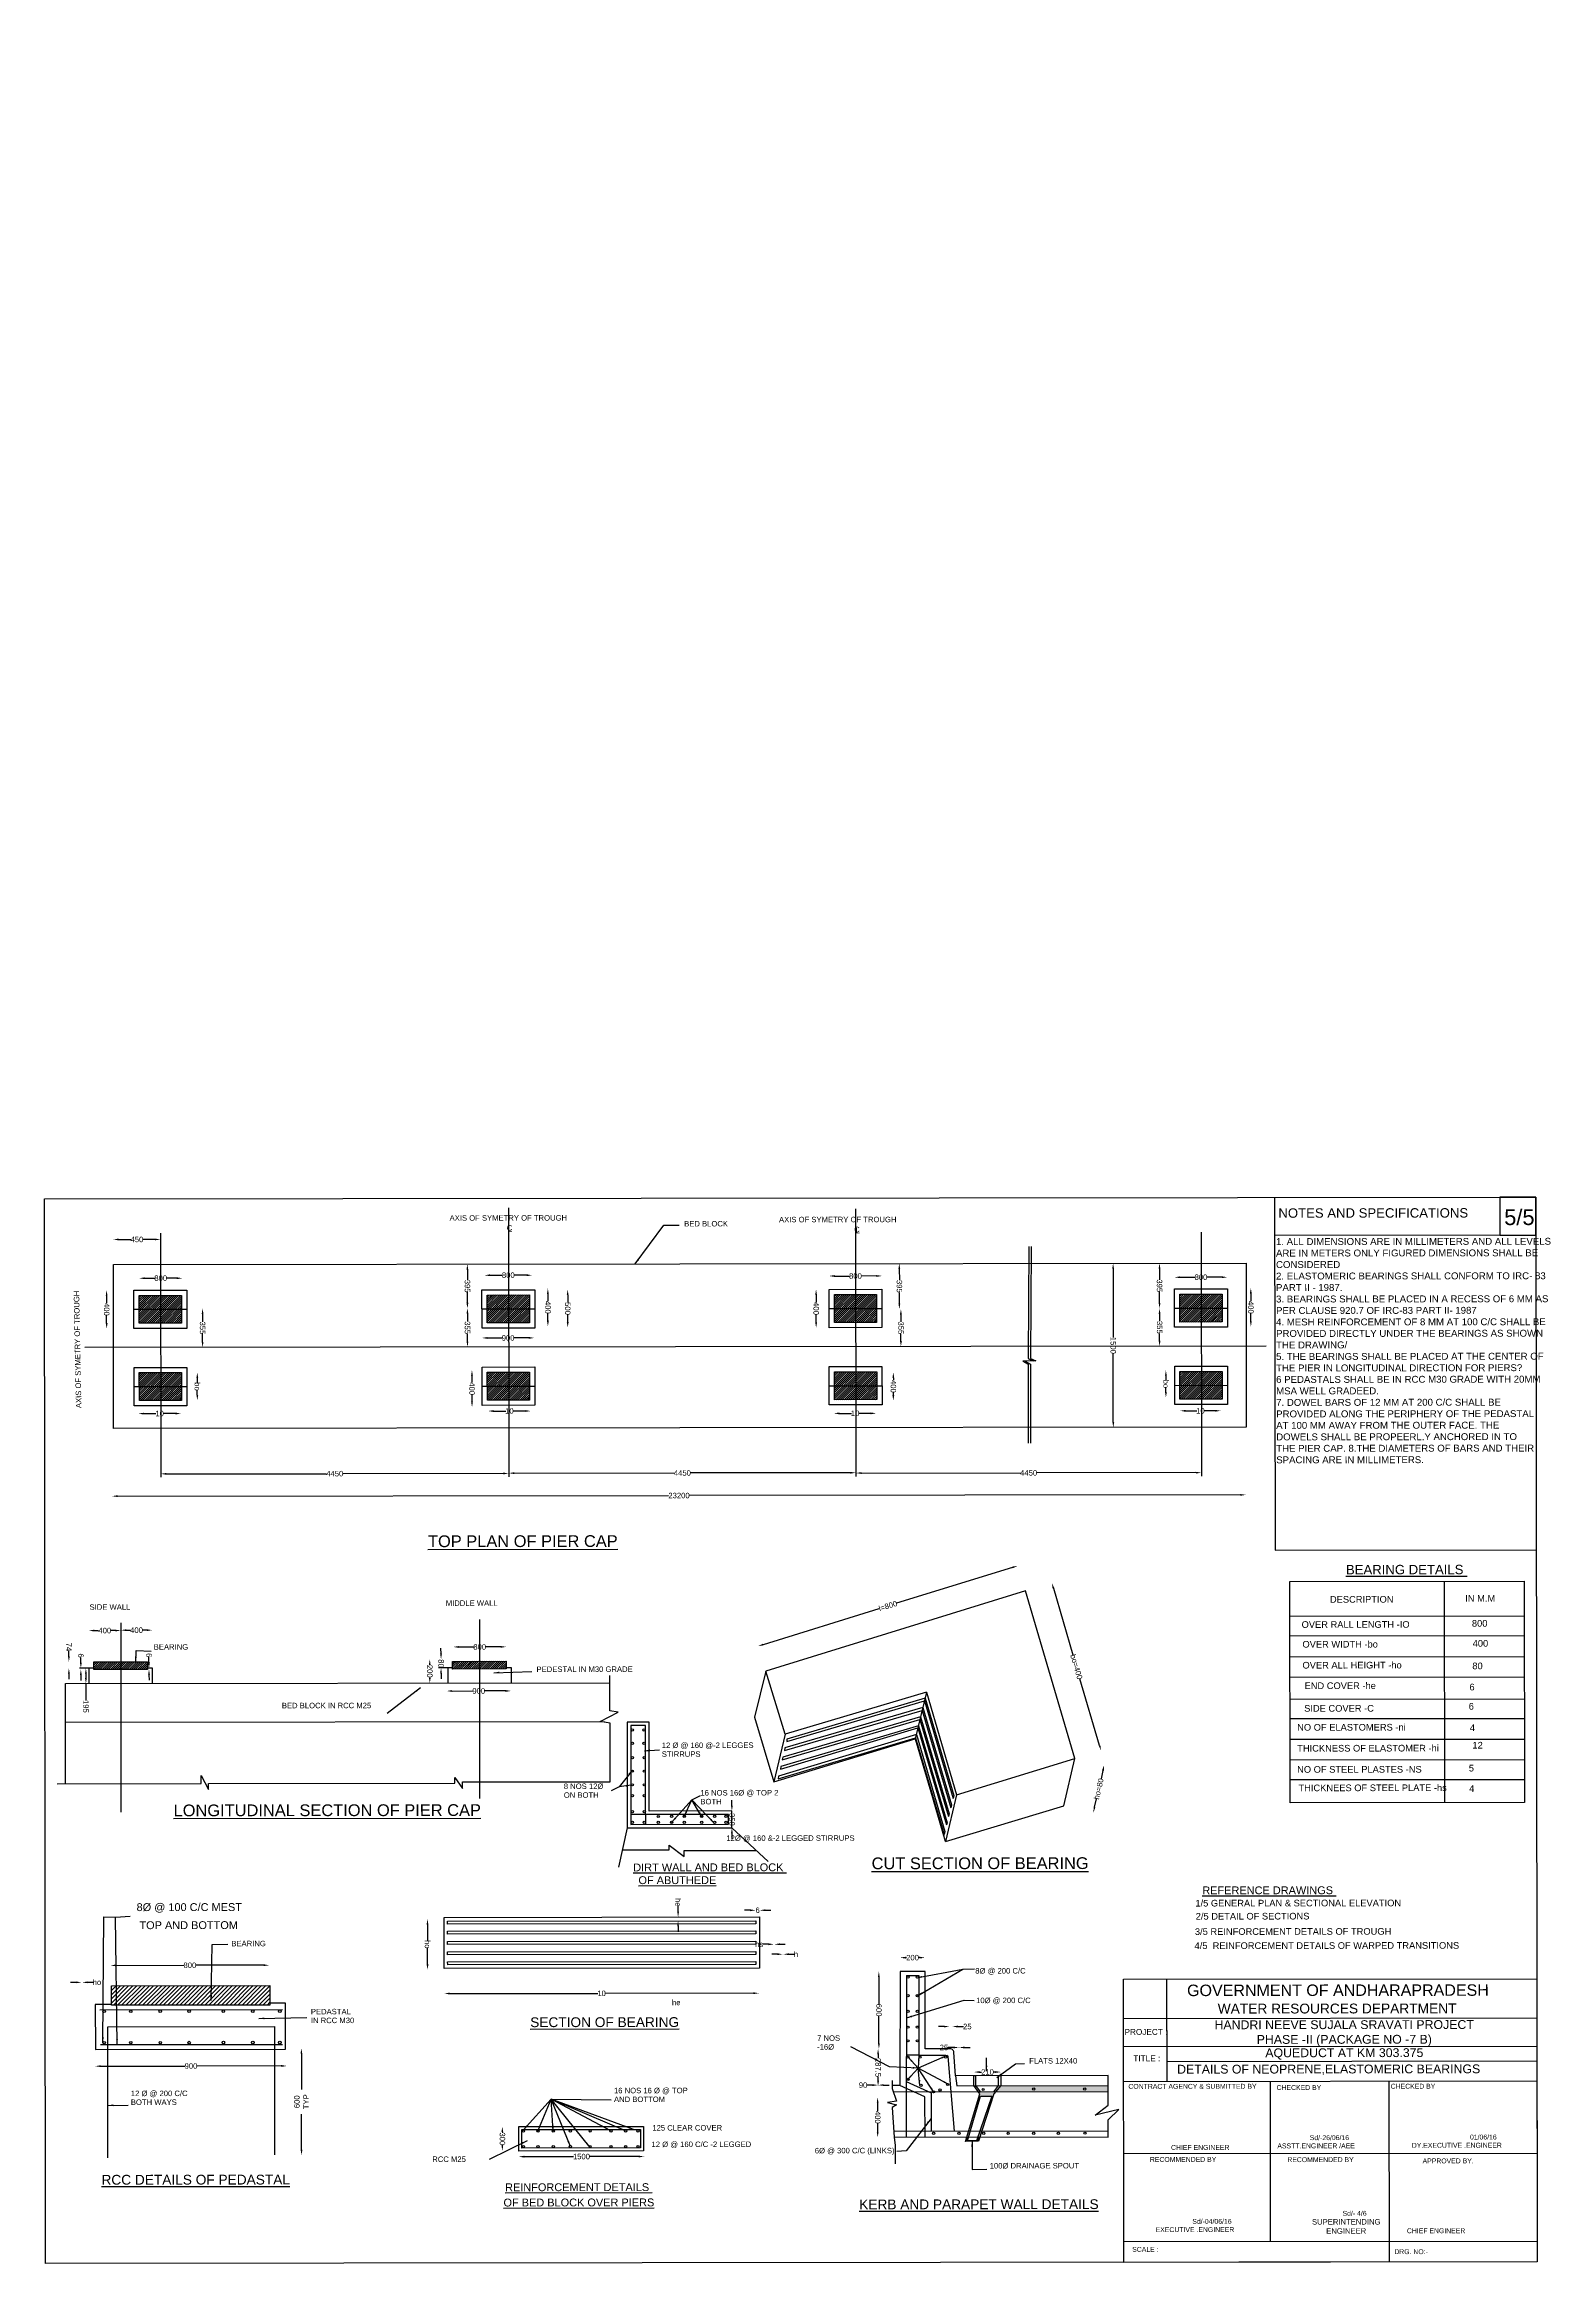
# Model space of a CAD drawing. Header units: millimetres. Extents: x 1802989 to 1822245, y 5559061 to 5587444.
import ezdxf

# ---------------------------------------------------------------- set-up
doc = ezdxf.new("R2010")
doc.units = ezdxf.units.MM
doc.header["$MEASUREMENT"] = 0
for name, color, linetype in [('DIMENSION', 7, 'Continuous'), ('DRAWING', 2, 'Continuous'), ('TEXT', 7, 'Continuous')]:
    doc.layers.add(name, color=color, linetype=linetype)
doc.styles.get("Standard").update_dxf_attribs({"font": 'arial.ttf', "height": 70})
doc.dimstyles.get("Standard").update_dxf_attribs({"dimtxt": 70, "dimasz": 70, "dimexe": 0.18, "dimexo": 0.0625, "dimgap": 0.09, "dimtad": 0, "dimdec": 0, "dimzin": 0, "dimdsep": 46, "dimtxsty": 'Standard', "dimcen": 0.09, "dimse1": 1, "dimse2": 1, "dimadec": 0, "dimazin": 0, "dimtfac": 1, "dimtdec": 0, "dimtofl": 0, "dimtmove": 0, "dimatfit": 3, "dimfxl": 1, "dimtolj": 1, "dimtzin": 0, "dimarcsym": 0})
pattern_1 = [(45.06585536, (3632.265, -28721.046), (-13.293366765, 13.26284323), [])]

# ---------------------------------------------------------------- blocks, each defined once
blk = doc.blocks.new('*D54')
at = {"layer": 'Defpoints', "color": 0}
for p in [(1805011, 5571277), (1805014, 5571277), (1805005, 5570780)]:
    blk.add_point(p, dxfattribs=at)
at = {"layer": 'DIMENSION', "color": 0, "lineweight": -2}
for p, q in [((1805011, 5571207), (1805011, 5571106)), ((1805012, 5570850), (1805012, 5570951))]:
    blk.add_line(p, q, dxfattribs=at)
at = {"layer": 'DIMENSION', "color": 0}
for points in [[(1805023, 5571207), (1805000, 5571207), (1805011, 5571277)], [(1805023, 5570850), (1805000, 5570850), (1805012, 5570780)]]:
    blk.add_solid(points, dxfattribs=at)
at = {"layer": 'DIMENSION', "color": 0, "insert": (1805011, 5571028), "char_height": 70, "attachment_point": 5, "rotation": 270.0659}
blk.add_mtext('\\A1;355', dxfattribs=at)
blk = doc.blocks.new('*D55')
at = {"layer": 'Defpoints', "color": 0}
for p in [(1804742, 5570456), (1804743, 5570101), (1804944, 5570101)]:
    blk.add_point(p, dxfattribs=at)
at = {"layer": 'DIMENSION', "color": 0, "lineweight": -2}
for p, q in [((1804944, 5570387), (1804944, 5570328)), ((1804944, 5570171), (1804944, 5570229))]:
    blk.add_line(p, q, dxfattribs=at)
at = {"layer": 'DIMENSION', "color": 0}
for points in [[(1804956, 5570387), (1804932, 5570387), (1804944, 5570457)], [(1804956, 5570171), (1804933, 5570171), (1804944, 5570101)]]:
    blk.add_solid(points, dxfattribs=at)
at = {"layer": 'DIMENSION', "color": 0, "insert": (1804944, 5570279), "char_height": 70, "attachment_point": 5, "rotation": 270.0659}
blk.add_mtext('\\A1;bo', dxfattribs=at)
blk = doc.blocks.new('*D56')
at = {"layer": 'Defpoints', "color": 0}
for p in [(1804189, 5569930), (1804735, 5569933), (1804735, 5569933)]:
    blk.add_point(p, dxfattribs=at)
at = {"layer": 'DIMENSION', "color": 0, "lineweight": -2}
for p, q in [((1804259, 5569933), (1804415, 5569933)), ((1804665, 5569933), (1804509, 5569933))]:
    blk.add_line(p, q, dxfattribs=at)
at = {"layer": 'DIMENSION', "color": 0}
for points in [[(1804259, 5569944), (1804259, 5569921), (1804189, 5569932)], [(1804665, 5569945), (1804665, 5569921), (1804735, 5569933)]]:
    blk.add_solid(points, dxfattribs=at)
at = {"layer": 'DIMENSION', "color": 0, "insert": (1804462, 5569933), "char_height": 70, "attachment_point": 5, "rotation": 0.0659}
blk.add_mtext('\\A1;10', dxfattribs=at)
blk = doc.blocks.new('*D57')
at = {"layer": 'Defpoints', "color": 0}
for p in [(1803784, 5571511), (1803851, 5571511), (1803848, 5571020)]:
    blk.add_point(p, dxfattribs=at)
at = {"layer": 'DIMENSION', "color": 0, "lineweight": -2}
for p, q in [((1803785, 5571441), (1803785, 5571344)), ((1803785, 5571090), (1803785, 5571187))]:
    blk.add_line(p, q, dxfattribs=at)
at = {"layer": 'DIMENSION', "color": 0}
for points in [[(1803796, 5571441), (1803773, 5571441), (1803784, 5571511)], [(1803797, 5571090), (1803773, 5571090), (1803785, 5571020)]]:
    blk.add_solid(points, dxfattribs=at)
at = {"layer": 'DIMENSION', "color": 0, "insert": (1803785, 5571265), "char_height": 70, "attachment_point": 5, "rotation": 270.0659}
blk.add_mtext('\\A1;400', dxfattribs=at)
blk = doc.blocks.new('*D58')
at = {"layer": 'Defpoints', "color": 0}
for p in [(1804200, 5571675), (1804752, 5571666), (1804752, 5571664)]:
    blk.add_point(p, dxfattribs=at)
at = {"layer": 'DIMENSION', "color": 0, "lineweight": -2}
for p, q in [((1804270, 5571663), (1804399, 5571663)), ((1804682, 5571664), (1804553, 5571664))]:
    blk.add_line(p, q, dxfattribs=at)
at = {"layer": 'DIMENSION', "color": 0}
for points in [[(1804270, 5571675), (1804270, 5571652), (1804200, 5571663)], [(1804682, 5571675), (1804682, 5571652), (1804752, 5571664)]]:
    blk.add_solid(points, dxfattribs=at)
at = {"layer": 'DIMENSION', "color": 0, "insert": (1804476, 5571664), "char_height": 70, "attachment_point": 5, "rotation": 0.0659}
blk.add_mtext('\\A1;800', dxfattribs=at)
blk = doc.blocks.new('*D59')
at = {"layer": 'Defpoints', "color": 0}
for p in [(1804473, 5572160), (1803871, 5571840), (1804473, 5571841)]:
    blk.add_point(p, dxfattribs=at)
at = {"layer": 'DIMENSION', "color": 0, "lineweight": -2}
for p, q in [((1803940, 5572159), (1804093, 5572159)), ((1804403, 5572159), (1804250, 5572159))]:
    blk.add_line(p, q, dxfattribs=at)
at = {"layer": 'DIMENSION', "color": 0}
for points in [[(1803940, 5572171), (1803940, 5572147), (1803870, 5572159)], [(1804403, 5572171), (1804403, 5572148), (1804473, 5572160)]]:
    blk.add_solid(points, dxfattribs=at)
at = {"layer": 'DIMENSION', "color": 0, "insert": (1804172, 5572159), "char_height": 70, "attachment_point": 5, "rotation": 0.0659}
blk.add_mtext('\\A1;450', dxfattribs=at)
blk = doc.blocks.new('*D60')
at = {"layer": 'Defpoints', "color": 0}
for p in [(1808396, 5571845), (1808511, 5571846), (1808397, 5571279)]:
    blk.add_point(p, dxfattribs=at)
at = {"layer": 'DIMENSION', "color": 0, "lineweight": -2}
for p, q in [((1808396, 5571775), (1808397, 5571640)), ((1808397, 5571349), (1808397, 5571485))]:
    blk.add_line(p, q, dxfattribs=at)
at = {"layer": 'DIMENSION', "color": 0}
for points in [[(1808408, 5571775), (1808385, 5571775), (1808396, 5571845)], [(1808409, 5571349), (1808385, 5571349), (1808397, 5571279)]]:
    blk.add_solid(points, dxfattribs=at)
at = {"layer": 'DIMENSION', "color": 0, "insert": (1808397, 5571562), "char_height": 70, "attachment_point": 5, "rotation": 270.0659}
blk.add_mtext('\\A1;395', dxfattribs=at)
blk = doc.blocks.new('*D61')
at = {"layer": 'Defpoints', "color": 0}
for p in [(1808615, 5571699), (1809224, 5571702), (1809224, 5571702)]:
    blk.add_point(p, dxfattribs=at)
at = {"layer": 'DIMENSION', "color": 0, "lineweight": -2}
for p, q in [((1808685, 5571701), (1808842, 5571702)), ((1809154, 5571702), (1808997, 5571702))]:
    blk.add_line(p, q, dxfattribs=at)
at = {"layer": 'DIMENSION', "color": 0}
for points in [[(1808685, 5571713), (1808685, 5571690), (1808615, 5571701)], [(1809154, 5571714), (1809154, 5571690), (1809224, 5571702)]]:
    blk.add_solid(points, dxfattribs=at)
at = {"layer": 'DIMENSION', "color": 0, "insert": (1808920, 5571702), "char_height": 70, "attachment_point": 5, "rotation": 0.0659}
blk.add_mtext('\\A1;800', dxfattribs=at)
blk = doc.blocks.new('*D62')
at = {"layer": 'Defpoints', "color": 0}
for p in [(1808397, 5571279), (1808398, 5570784), (1808512, 5570784)]:
    blk.add_point(p, dxfattribs=at)
at = {"layer": 'DIMENSION', "color": 0, "lineweight": -2}
for p, q in [((1808397, 5571209), (1808397, 5571109)), ((1808397, 5570854), (1808397, 5570954))]:
    blk.add_line(p, q, dxfattribs=at)
at = {"layer": 'DIMENSION', "color": 0}
for points in [[(1808409, 5571209), (1808385, 5571209), (1808397, 5571279)], [(1808409, 5570854), (1808386, 5570854), (1808398, 5570784)]]:
    blk.add_solid(points, dxfattribs=at)
at = {"layer": 'DIMENSION', "color": 0, "insert": (1808397, 5571031), "char_height": 70, "attachment_point": 5, "rotation": 270.0659}
blk.add_mtext('\\A1;355', dxfattribs=at)
blk = doc.blocks.new('*D63')
at = {"layer": 'Defpoints', "color": 0}
for p in [(1808582, 5570897), (1809252, 5570900), (1809252, 5570900)]:
    blk.add_point(p, dxfattribs=at)
at = {"layer": 'DIMENSION', "color": 0, "lineweight": -2}
for p, q in [((1808652, 5570900), (1808840, 5570900)), ((1809182, 5570900), (1808994, 5570900))]:
    blk.add_line(p, q, dxfattribs=at)
at = {"layer": 'DIMENSION', "color": 0}
for points in [[(1808652, 5570911), (1808652, 5570888), (1808582, 5570900)], [(1809182, 5570912), (1809182, 5570889), (1809252, 5570900)]]:
    blk.add_solid(points, dxfattribs=at)
at = {"layer": 'DIMENSION', "color": 0, "insert": (1808917, 5570900), "char_height": 70, "attachment_point": 5, "rotation": 0.0659}
blk.add_mtext('\\A1;900', dxfattribs=at)
blk = doc.blocks.new('*D64')
at = {"layer": 'Defpoints', "color": 0}
for p in [(1809420, 5571533), (1809425, 5571533), (1809423, 5571049)]:
    blk.add_point(p, dxfattribs=at)
at = {"layer": 'DIMENSION', "color": 0, "lineweight": -2}
for p, q in [((1809426, 5571463), (1809426, 5571370)), ((1809426, 5571119), (1809426, 5571212))]:
    blk.add_line(p, q, dxfattribs=at)
at = {"layer": 'DIMENSION', "color": 0}
for points in [[(1809437, 5571463), (1809414, 5571463), (1809425, 5571533)], [(1809438, 5571119), (1809414, 5571119), (1809426, 5571049)]]:
    blk.add_solid(points, dxfattribs=at)
at = {"layer": 'DIMENSION', "color": 0, "insert": (1809426, 5571291), "char_height": 70, "attachment_point": 5, "rotation": 270.0659}
blk.add_mtext('\\A1;400', dxfattribs=at)
blk = doc.blocks.new('*D65')
at = {"layer": 'Defpoints', "color": 0}
for p in [(1809679, 5571518), (1809679, 5571518), (1809677, 5571033)]:
    blk.add_point(p, dxfattribs=at)
at = {"layer": 'DIMENSION', "color": 0, "lineweight": -2}
for p, q in [((1809679, 5571448), (1809679, 5571353)), ((1809679, 5571103), (1809679, 5571198))]:
    blk.add_line(p, q, dxfattribs=at)
at = {"layer": 'DIMENSION', "color": 0}
for points in [[(1809690, 5571448), (1809667, 5571448), (1809679, 5571518)], [(1809691, 5571103), (1809667, 5571103), (1809679, 5571033)]]:
    blk.add_solid(points, dxfattribs=at)
at = {"layer": 'DIMENSION', "color": 0, "insert": (1809679, 5571276), "char_height": 70, "attachment_point": 5, "rotation": 270.0659}
blk.add_mtext('\\A1;500', dxfattribs=at)
blk = doc.blocks.new('*D66')
at = {"layer": 'Defpoints', "color": 0}
for p in [(1808445, 5570489), (1808456, 5570014), (1808466, 5570014)]:
    blk.add_point(p, dxfattribs=at)
at = {"layer": 'DIMENSION', "color": 0, "lineweight": -2}
for p, q in [((1808455, 5570419), (1808455, 5570330)), ((1808456, 5570084), (1808456, 5570173))]:
    blk.add_line(p, q, dxfattribs=at)
at = {"layer": 'DIMENSION', "color": 0}
for points in [[(1808467, 5570419), (1808444, 5570419), (1808455, 5570489)], [(1808467, 5570084), (1808444, 5570084), (1808456, 5570014)]]:
    blk.add_solid(points, dxfattribs=at)
at = {"layer": 'DIMENSION', "color": 0, "insert": (1808456, 5570251), "char_height": 70, "attachment_point": 5, "rotation": 270.0659}
blk.add_mtext('\\A1;400', dxfattribs=at)
blk = doc.blocks.new('*D67')
at = {"layer": 'Defpoints', "color": 0}
for p in [(1808662, 5569952), (1809206, 5569965), (1809206, 5569965)]:
    blk.add_point(p, dxfattribs=at)
at = {"layer": 'DIMENSION', "color": 0, "lineweight": -2}
for p, q in [((1808732, 5569965), (1808887, 5569965)), ((1809136, 5569965), (1808981, 5569965))]:
    blk.add_line(p, q, dxfattribs=at)
at = {"layer": 'DIMENSION', "color": 0}
for points in [[(1808732, 5569977), (1808732, 5569953), (1808662, 5569965)], [(1809136, 5569977), (1809136, 5569954), (1809206, 5569965)]]:
    blk.add_solid(points, dxfattribs=at)
at = {"layer": 'DIMENSION', "color": 0, "insert": (1808934, 5569965), "char_height": 70, "attachment_point": 5, "rotation": 0.0659}
blk.add_mtext('\\A1;10', dxfattribs=at)
blk = doc.blocks.new('*D68')
at = {"layer": 'Defpoints', "color": 0}
for p in [(1804477, 5569119), (1808926, 5569167), (1808926, 5569124)]:
    blk.add_point(p, dxfattribs=at)
at = {"layer": 'DIMENSION', "color": 0, "lineweight": -2}
for p, q in [((1804546, 5569162), (1806595, 5569164)), ((1808856, 5569167), (1806807, 5569164))]:
    blk.add_line(p, q, dxfattribs=at)
at = {"layer": 'DIMENSION', "color": 0}
for points in [[(1804546, 5569173), (1804546, 5569150), (1804476, 5569162)], [(1808856, 5569178), (1808856, 5569155), (1808926, 5569167)]]:
    blk.add_solid(points, dxfattribs=at)
at = {"layer": 'DIMENSION', "color": 0, "insert": (1806701, 5569164), "char_height": 70, "attachment_point": 5, "rotation": 0.0659}
blk.add_mtext('\\A1;4450', dxfattribs=at)
blk = doc.blocks.new('*D69')
at = {"layer": 'Defpoints', "color": 0}
for p in [(1813343, 5587444), (1808926, 5569167), (1813364, 5569176)]:
    blk.add_point(p, dxfattribs=at)
at = {"layer": 'DIMENSION', "color": 0, "lineweight": -2}
for p, q in [((1808996, 5569171), (1811039, 5569173)), ((1813294, 5569176), (1811251, 5569173))]:
    blk.add_line(p, q, dxfattribs=at)
at = {"layer": 'DIMENSION', "color": 0}
for points in [[(1808996, 5569182), (1808996, 5569159), (1808926, 5569171)], [(1813294, 5569187), (1813294, 5569164), (1813364, 5569176)]]:
    blk.add_solid(points, dxfattribs=at)
at = {"layer": 'DIMENSION', "color": 0, "insert": (1811145, 5569173), "char_height": 70, "attachment_point": 5, "rotation": 0.0659}
blk.add_mtext('\\A1;4450', dxfattribs=at)
blk = doc.blocks.new('*D70')
at = {"layer": 'Defpoints', "color": 0}
for p in [(1817759, 5587444), (1813364, 5569172), (1817780, 5569177)]:
    blk.add_point(p, dxfattribs=at)
at = {"layer": 'DIMENSION', "color": 0, "lineweight": -2}
for p, q in [((1813434, 5569172), (1815466, 5569174)), ((1817710, 5569177), (1815678, 5569174))]:
    blk.add_line(p, q, dxfattribs=at)
at = {"layer": 'DIMENSION', "color": 0}
for points in [[(1813434, 5569184), (1813434, 5569160), (1813364, 5569172)], [(1817710, 5569188), (1817710, 5569165), (1817780, 5569177)]]:
    blk.add_solid(points, dxfattribs=at)
at = {"layer": 'DIMENSION', "color": 0, "insert": (1815572, 5569174), "char_height": 70, "attachment_point": 5, "rotation": 0.0659}
blk.add_mtext('\\A1;4450', dxfattribs=at)
blk = doc.blocks.new('*D71')
at = {"layer": 'Defpoints', "color": 0}
for p in [(1803854, 5568876), (1803854, 5568872), (1818349, 5568914)]:
    blk.add_point(p, dxfattribs=at)
at = {"layer": 'DIMENSION', "color": 0, "lineweight": -2}
for p, q in [((1803924, 5568876), (1810969, 5568884)), ((1818279, 5568893), (1811234, 5568885))]:
    blk.add_line(p, q, dxfattribs=at)
at = {"layer": 'DIMENSION', "color": 0}
for points in [[(1803924, 5568888), (1803924, 5568865), (1803854, 5568876)], [(1818279, 5568904), (1818279, 5568881), (1818349, 5568893)]]:
    blk.add_solid(points, dxfattribs=at)
at = {"layer": 'DIMENSION', "color": 0, "insert": (1811102, 5568884), "char_height": 70, "attachment_point": 5, "rotation": 0.0659}
blk.add_mtext('\\A1;23200', dxfattribs=at)
blk = doc.blocks.new('*D72')
at = {"layer": 'Defpoints', "color": 0}
for p in [(1813082, 5569935), (1813624, 5569936), (1813624, 5569936)]:
    blk.add_point(p, dxfattribs=at)
at = {"layer": 'DIMENSION', "color": 0, "lineweight": -2}
for p, q in [((1813152, 5569935), (1813306, 5569935)), ((1813554, 5569935), (1813399, 5569935))]:
    blk.add_line(p, q, dxfattribs=at)
at = {"layer": 'DIMENSION', "color": 0}
for points in [[(1813152, 5569947), (1813152, 5569923), (1813082, 5569935)], [(1813554, 5569947), (1813554, 5569924), (1813624, 5569936)]]:
    blk.add_solid(points, dxfattribs=at)
at = {"layer": 'DIMENSION', "color": 0, "insert": (1813353, 5569935), "char_height": 70, "attachment_point": 5, "rotation": 0.0659}
blk.add_mtext('\\A1;10', dxfattribs=at)
blk = doc.blocks.new('*D73')
at = {"layer": 'Defpoints', "color": 0}
for p in [(1813842, 5570461), (1813848, 5570461), (1813836, 5570099)]:
    blk.add_point(p, dxfattribs=at)
at = {"layer": 'DIMENSION', "color": 0, "lineweight": -2}
for p, q in [((1813842, 5570391), (1813842, 5570359)), ((1813842, 5570169), (1813842, 5570201))]:
    blk.add_line(p, q, dxfattribs=at)
at = {"layer": 'DIMENSION', "color": 0}
for points in [[(1813853, 5570391), (1813830, 5570391), (1813842, 5570461)], [(1813854, 5570169), (1813830, 5570169), (1813842, 5570099)]]:
    blk.add_solid(points, dxfattribs=at)
at = {"layer": 'DIMENSION', "color": 0, "insert": (1813842, 5570280), "char_height": 70, "attachment_point": 5, "rotation": 270.0659}
blk.add_mtext('\\A1;400', dxfattribs=at)
blk = doc.blocks.new('*D74')
at = {"layer": 'Defpoints', "color": 0}
for p in [(1813896, 5571269), (1813939, 5571269), (1813890, 5570790)]:
    blk.add_point(p, dxfattribs=at)
at = {"layer": 'DIMENSION', "color": 0, "lineweight": -2}
for p, q in [((1813939, 5571199), (1813939, 5571107)), ((1813939, 5570860), (1813939, 5570952))]:
    blk.add_line(p, q, dxfattribs=at)
at = {"layer": 'DIMENSION', "color": 0}
for points in [[(1813950, 5571199), (1813927, 5571199), (1813939, 5571269)], [(1813951, 5570860), (1813927, 5570860), (1813939, 5570790)]]:
    blk.add_solid(points, dxfattribs=at)
at = {"layer": 'DIMENSION', "color": 0, "insert": (1813939, 5571029), "char_height": 70, "attachment_point": 5, "rotation": 270.0659}
blk.add_mtext('\\A1;355', dxfattribs=at)
blk = doc.blocks.new('*D75')
at = {"layer": 'Defpoints', "color": 0}
for p in [(1813918, 5571852), (1814045, 5571852), (1813939, 5571269)]:
    blk.add_point(p, dxfattribs=at)
at = {"layer": 'DIMENSION', "color": 0, "lineweight": -2}
for p, q in [((1813918, 5571782), (1813919, 5571638)), ((1813919, 5571339), (1813919, 5571483))]:
    blk.add_line(p, q, dxfattribs=at)
at = {"layer": 'DIMENSION', "color": 0}
for points in [[(1813930, 5571782), (1813907, 5571782), (1813918, 5571852)], [(1813931, 5571339), (1813907, 5571339), (1813919, 5571269)]]:
    blk.add_solid(points, dxfattribs=at)
at = {"layer": 'DIMENSION', "color": 0, "insert": (1813919, 5571560), "char_height": 70, "attachment_point": 5, "rotation": 270.0659}
blk.add_mtext('\\A1;395', dxfattribs=at)
blk = doc.blocks.new('*D76')
at = {"layer": 'Defpoints', "color": 0}
for p in [(1813021, 5571692), (1813021, 5571521), (1813696, 5571522)]:
    blk.add_point(p, dxfattribs=at)
at = {"layer": 'DIMENSION', "color": 0, "lineweight": -2}
for p, q in [((1813091, 5571692), (1813281, 5571692)), ((1813626, 5571693), (1813436, 5571692))]:
    blk.add_line(p, q, dxfattribs=at)
at = {"layer": 'DIMENSION', "color": 0}
for points in [[(1813091, 5571704), (1813091, 5571680), (1813021, 5571692)], [(1813626, 5571704), (1813626, 5571681), (1813696, 5571693)]]:
    blk.add_solid(points, dxfattribs=at)
at = {"layer": 'DIMENSION', "color": 0, "insert": (1813358, 5571692), "char_height": 70, "attachment_point": 5, "rotation": 0.0659}
blk.add_mtext('\\A1;800', dxfattribs=at)
blk = doc.blocks.new('*D77')
at = {"layer": 'Defpoints', "color": 0}
for p in [(1813021, 5571521), (1812855, 5571031), (1813022, 5571031)]:
    blk.add_point(p, dxfattribs=at)
at = {"layer": 'DIMENSION', "color": 0, "lineweight": -2}
for p, q in [((1812854, 5571451), (1812855, 5571355)), ((1812855, 5571101), (1812855, 5571197))]:
    blk.add_line(p, q, dxfattribs=at)
at = {"layer": 'DIMENSION', "color": 0}
for points in [[(1812866, 5571451), (1812843, 5571451), (1812854, 5571521)], [(1812867, 5571101), (1812843, 5571101), (1812855, 5571031)]]:
    blk.add_solid(points, dxfattribs=at)
at = {"layer": 'DIMENSION', "color": 0, "insert": (1812855, 5571276), "char_height": 70, "attachment_point": 5, "rotation": 270.0659}
blk.add_mtext('\\A1;400', dxfattribs=at)
blk = doc.blocks.new('*D78')
at = {"layer": 'Defpoints', "color": 0}
for p in [(1816652, 5571855), (1816654, 5569755), (1816654, 5569755)]:
    blk.add_point(p, dxfattribs=at)
at = {"layer": 'DIMENSION', "color": 0, "lineweight": -2}
for p, q in [((1816652, 5571785), (1816653, 5570906)), ((1816654, 5569825), (1816653, 5570704))]:
    blk.add_line(p, q, dxfattribs=at)
at = {"layer": 'DIMENSION', "color": 0}
for points in [[(1816663, 5571785), (1816640, 5571785), (1816652, 5571855)], [(1816666, 5569826), (1816642, 5569825), (1816654, 5569755)]]:
    blk.add_solid(points, dxfattribs=at)
at = {"layer": 'DIMENSION', "color": 0, "insert": (1816653, 5570805), "char_height": 70, "attachment_point": 5, "rotation": 270.0659}
blk.add_mtext('\\A1;1500', dxfattribs=at)
blk = doc.blocks.new('*D79')
at = {"layer": 'Defpoints', "color": 0}
for p in [(1817508, 5569968), (1818027, 5569968), (1818027, 5569968)]:
    blk.add_point(p, dxfattribs=at)
at = {"layer": 'DIMENSION', "color": 0, "lineweight": -2}
for p, q in [((1817578, 5569968), (1817721, 5569968)), ((1817957, 5569968), (1817814, 5569968))]:
    blk.add_line(p, q, dxfattribs=at)
at = {"layer": 'DIMENSION', "color": 0}
for points in [[(1817578, 5569979), (1817578, 5569956), (1817508, 5569968)], [(1817957, 5569980), (1817957, 5569957), (1818027, 5569968)]]:
    blk.add_solid(points, dxfattribs=at)
at = {"layer": 'DIMENSION', "color": 0, "insert": (1817768, 5569968), "char_height": 70, "attachment_point": 5, "rotation": 0.0659}
blk.add_mtext('\\A1;10', dxfattribs=at)
blk = doc.blocks.new('*D80')
at = {"layer": 'Defpoints', "color": 0}
for p in [(1817317, 5570486), (1817326, 5570486), (1817297, 5570138)]:
    blk.add_point(p, dxfattribs=at)
at = {"layer": 'DIMENSION', "color": 0, "lineweight": -2}
for p, q in [((1817326, 5570416), (1817326, 5570362)), ((1817327, 5570208), (1817327, 5570263))]:
    blk.add_line(p, q, dxfattribs=at)
at = {"layer": 'DIMENSION', "color": 0}
for points in [[(1817338, 5570416), (1817315, 5570416), (1817326, 5570486)], [(1817338, 5570208), (1817315, 5570208), (1817327, 5570138)]]:
    blk.add_solid(points, dxfattribs=at)
at = {"layer": 'DIMENSION', "color": 0, "insert": (1817327, 5570312), "char_height": 70, "attachment_point": 5, "rotation": 270.0659}
blk.add_mtext('\\A1;bo', dxfattribs=at)
blk = doc.blocks.new('*D81')
at = {"layer": 'Defpoints', "color": 0}
for p in [(1818412, 5571538), (1818456, 5571538), (1818429, 5571044)]:
    blk.add_point(p, dxfattribs=at)
at = {"layer": 'DIMENSION', "color": 0, "lineweight": -2}
for p, q in [((1818412, 5571468), (1818412, 5571370)), ((1818413, 5571114), (1818412, 5571212))]:
    blk.add_line(p, q, dxfattribs=at)
at = {"layer": 'DIMENSION', "color": 0}
for points in [[(1818424, 5571468), (1818400, 5571468), (1818412, 5571538)], [(1818424, 5571114), (1818401, 5571114), (1818413, 5571044)]]:
    blk.add_solid(points, dxfattribs=at)
at = {"layer": 'DIMENSION', "color": 0, "insert": (1818412, 5571291), "char_height": 70, "attachment_point": 5, "rotation": 270.0659}
blk.add_mtext('\\A1;400', dxfattribs=at)
blk = doc.blocks.new('*D82')
at = {"layer": 'Defpoints', "color": 0}
for p in [(1817437, 5571676), (1817437, 5571526), (1818112, 5571527)]:
    blk.add_point(p, dxfattribs=at)
at = {"layer": 'DIMENSION', "color": 0, "lineweight": -2}
for p, q in [((1817507, 5571676), (1817697, 5571676)), ((1818042, 5571676), (1817852, 5571676))]:
    blk.add_line(p, q, dxfattribs=at)
at = {"layer": 'DIMENSION', "color": 0}
for points in [[(1817507, 5571687), (1817507, 5571664), (1817437, 5571676)], [(1818042, 5571688), (1818042, 5571665), (1818112, 5571676)]]:
    blk.add_solid(points, dxfattribs=at)
at = {"layer": 'DIMENSION', "color": 0, "insert": (1817775, 5571676), "char_height": 70, "attachment_point": 5, "rotation": 0.0659}
blk.add_mtext('\\A1;800', dxfattribs=at)
blk = doc.blocks.new('*D83')
at = {"layer": 'Defpoints', "color": 0}
for p in [(1817245, 5571278), (1817246, 5570794), (1817348, 5570794)]:
    blk.add_point(p, dxfattribs=at)
at = {"layer": 'DIMENSION', "color": 0, "lineweight": -2}
for p, q in [((1817245, 5571208), (1817245, 5571113)), ((1817246, 5570864), (1817246, 5570958))]:
    blk.add_line(p, q, dxfattribs=at)
at = {"layer": 'DIMENSION', "color": 0}
for points in [[(1817257, 5571208), (1817234, 5571208), (1817245, 5571278)], [(1817257, 5570864), (1817234, 5570864), (1817246, 5570794)]]:
    blk.add_solid(points, dxfattribs=at)
at = {"layer": 'DIMENSION', "color": 0, "insert": (1817246, 5571036), "char_height": 70, "attachment_point": 5, "rotation": 270.0659}
blk.add_mtext('\\A1;355', dxfattribs=at)
blk = doc.blocks.new('*D84')
at = {"layer": 'Defpoints', "color": 0}
for p in [(1817245, 5571856), (1817346, 5571856), (1817245, 5571278)]:
    blk.add_point(p, dxfattribs=at)
at = {"layer": 'DIMENSION', "color": 0, "lineweight": -2}
for p, q in [((1817245, 5571786), (1817245, 5571644)), ((1817245, 5571348), (1817245, 5571489))]:
    blk.add_line(p, q, dxfattribs=at)
at = {"layer": 'DIMENSION', "color": 0}
for points in [[(1817256, 5571786), (1817233, 5571786), (1817245, 5571856)], [(1817257, 5571348), (1817234, 5571348), (1817245, 5571278)]]:
    blk.add_solid(points, dxfattribs=at)
at = {"layer": 'DIMENSION', "color": 0, "insert": (1817245, 5571567), "char_height": 70, "attachment_point": 5, "rotation": 270.0659}
blk.add_mtext('\\A1;395', dxfattribs=at)
blk = doc.blocks.new('*D85')
at = {"layer": 'Defpoints', "color": 0}
for p in [(1803556, 5567157), (1803556, 5567153), (1803965, 5567156)]:
    blk.add_point(p, dxfattribs=at)
at = {"layer": 'DIMENSION', "color": 0, "lineweight": -2}
for p, q in [((1803626, 5567157), (1803682, 5567157)), ((1803895, 5567158), (1803839, 5567158))]:
    blk.add_line(p, q, dxfattribs=at)
at = {"layer": 'DIMENSION', "color": 0}
for points in [[(1803626, 5567169), (1803626, 5567146), (1803556, 5567157)], [(1803895, 5567169), (1803895, 5567146), (1803965, 5567158)]]:
    blk.add_solid(points, dxfattribs=at)
at = {"layer": 'DIMENSION', "color": 0, "insert": (1803761, 5567157), "char_height": 70, "attachment_point": 5, "rotation": 0.0659}
blk.add_mtext('\\A1;400', dxfattribs=at)
blk = doc.blocks.new('*D86')
at = {"layer": 'Defpoints', "color": 0}
for p in [(1803965, 5567158), (1804369, 5567172), (1804369, 5567163)]:
    blk.add_point(p, dxfattribs=at)
at = {"layer": 'DIMENSION', "color": 0, "lineweight": -2}
for p, q in [((1804035, 5567162), (1804089, 5567162)), ((1804299, 5567163), (1804246, 5567163))]:
    blk.add_line(p, q, dxfattribs=at)
at = {"layer": 'DIMENSION', "color": 0}
for points in [[(1804035, 5567174), (1804035, 5567151), (1803965, 5567162)], [(1804299, 5567174), (1804299, 5567151), (1804369, 5567163)]]:
    blk.add_solid(points, dxfattribs=at)
at = {"layer": 'DIMENSION', "color": 0, "insert": (1804167, 5567162), "char_height": 70, "attachment_point": 5, "rotation": 0.0659}
blk.add_mtext('\\A1;400', dxfattribs=at)
blk = doc.blocks.new('*D87')
at = {"layer": 'Defpoints', "color": 0}
for p in [(1807916, 5566788), (1807916, 5566485), (1808026, 5566486)]:
    blk.add_point(p, dxfattribs=at)
at = {"layer": 'DIMENSION', "color": 0, "lineweight": -2}
for p, q in [((1807916, 5566718), (1807916, 5566715)), ((1807916, 5566555), (1807916, 5566559))]:
    blk.add_line(p, q, dxfattribs=at)
at = {"layer": 'DIMENSION', "color": 0}
for points in [[(1807927, 5566718), (1807904, 5566718), (1807916, 5566788)], [(1807928, 5566555), (1807904, 5566555), (1807916, 5566485)]]:
    blk.add_solid(points, dxfattribs=at)
at = {"layer": 'DIMENSION', "color": 0, "insert": (1807916, 5566637), "char_height": 70, "attachment_point": 5, "rotation": 270.0659}
blk.add_mtext('\\A1;200', dxfattribs=at)
blk = doc.blocks.new('*D88')
at = {"layer": 'Defpoints', "color": 0}
for p in [(1808060, 5566791), (1808060, 5566791), (1808060, 5566680)]:
    blk.add_point(p, dxfattribs=at)
at = {"layer": 'DIMENSION', "color": 0, "lineweight": -2}
for p, q in [((1808060, 5566861), (1808059, 5566931)), ((1808060, 5566610), (1808060, 5566540))]:
    blk.add_line(p, q, dxfattribs=at)
at = {"layer": 'DIMENSION', "color": 0}
for points in [[(1808071, 5566861), (1808048, 5566861), (1808060, 5566791)], [(1808071, 5566610), (1808048, 5566610), (1808060, 5566680)]]:
    blk.add_solid(points, dxfattribs=at)
at = {"layer": 'DIMENSION', "color": 0, "insert": (1808060, 5566736), "char_height": 70, "attachment_point": 5, "rotation": 270.0659}
blk.add_mtext('\\A1;80', dxfattribs=at)
blk = doc.blocks.new('*D89')
at = {"layer": 'Defpoints', "color": 0}
for p in [(1808216, 5566957), (1808892, 5566955), (1808892, 5566949)]:
    blk.add_point(p, dxfattribs=at)
at = {"layer": 'DIMENSION', "color": 0, "lineweight": -2}
for p, q in [((1808286, 5566948), (1808477, 5566948)), ((1808822, 5566948), (1808631, 5566948))]:
    blk.add_line(p, q, dxfattribs=at)
at = {"layer": 'DIMENSION', "color": 0}
for points in [[(1808286, 5566959), (1808286, 5566936), (1808216, 5566948)], [(1808822, 5566960), (1808822, 5566937), (1808892, 5566949)]]:
    blk.add_solid(points, dxfattribs=at)
at = {"layer": 'DIMENSION', "color": 0, "insert": (1808554, 5566948), "char_height": 70, "attachment_point": 5, "rotation": 0.0659}
blk.add_mtext('\\A1;800', dxfattribs=at)
blk = doc.blocks.new('*D90')
at = {"layer": 'Defpoints', "color": 0}
for p in [(1808132, 5566378), (1808953, 5566385), (1808953, 5566385)]:
    blk.add_point(p, dxfattribs=at)
at = {"layer": 'DIMENSION', "color": 0, "lineweight": -2}
for p, q in [((1808202, 5566384), (1808465, 5566385)), ((1808883, 5566385), (1808620, 5566385))]:
    blk.add_line(p, q, dxfattribs=at)
at = {"layer": 'DIMENSION', "color": 0}
for points in [[(1808202, 5566396), (1808202, 5566373), (1808132, 5566384)], [(1808883, 5566397), (1808883, 5566373), (1808953, 5566385)]]:
    blk.add_solid(points, dxfattribs=at)
at = {"layer": 'DIMENSION', "color": 0, "insert": (1808542, 5566385), "char_height": 70, "attachment_point": 5, "rotation": 0.0659}
blk.add_mtext('\\A1;900', dxfattribs=at)
blk = doc.blocks.new('*D91')
at = {"layer": 'Defpoints', "color": 0}
for p in [(1811778, 5564850), (1811778, 5564634), (1811778, 5564634)]:
    blk.add_point(p, dxfattribs=at)
at = {"layer": 'DIMENSION', "color": 0, "lineweight": -2}
for p, q in [((1811778, 5564920), (1811778, 5564990)), ((1811778, 5564564), (1811778, 5564494))]:
    blk.add_line(p, q, dxfattribs=at)
at = {"layer": 'DIMENSION', "color": 0}
for points in [[(1811790, 5564920), (1811766, 5564920), (1811778, 5564850)], [(1811790, 5564564), (1811767, 5564564), (1811778, 5564634)]]:
    blk.add_solid(points, dxfattribs=at)
at = {"layer": 'DIMENSION', "color": 0, "insert": (1811778, 5564742), "char_height": 70, "attachment_point": 5, "rotation": 270.0659}
blk.add_mtext('\\A1;350', dxfattribs=at)
blk = doc.blocks.new('*D92')
at = {"layer": 'Defpoints', "color": 0}
for p in [(1813929, 5562974), (1813929, 5562798), (1814248, 5562798)]:
    blk.add_point(p, dxfattribs=at)
at = {"layer": 'DIMENSION', "color": 0, "lineweight": -2}
for p, q in [((1813999, 5562974), (1814010, 5562974)), ((1814177, 5562974), (1814166, 5562974))]:
    blk.add_line(p, q, dxfattribs=at)
at = {"layer": 'DIMENSION', "color": 0}
for points in [[(1813999, 5562986), (1813999, 5562962), (1813929, 5562974)], [(1814177, 5562986), (1814177, 5562962), (1814247, 5562974)]]:
    blk.add_solid(points, dxfattribs=at)
at = {"layer": 'DIMENSION', "color": 0, "insert": (1814088, 5562974), "char_height": 70, "attachment_point": 5, "rotation": 0.0659}
blk.add_mtext('\\A1;200', dxfattribs=at)
blk = doc.blocks.new('*D93')
at = {"layer": 'Defpoints', "color": 0}
for p in [(1813929, 5562798), (1813658, 5561808), (1813925, 5561809)]:
    blk.add_point(p, dxfattribs=at)
at = {"layer": 'DIMENSION', "color": 0, "lineweight": -2}
for p, q in [((1813657, 5562727), (1813657, 5562380)), ((1813658, 5561878), (1813657, 5562225))]:
    blk.add_line(p, q, dxfattribs=at)
at = {"layer": 'DIMENSION', "color": 0}
for points in [[(1813668, 5562727), (1813645, 5562727), (1813657, 5562797)], [(1813669, 5561878), (1813646, 5561878), (1813658, 5561808)]]:
    blk.add_solid(points, dxfattribs=at)
at = {"layer": 'DIMENSION', "color": 0, "insert": (1813657, 5562303), "char_height": 70, "attachment_point": 5, "rotation": 270.0659}
blk.add_mtext('\\A1;600', dxfattribs=at)
blk = doc.blocks.new('*D94')
at = {"layer": 'Defpoints', "color": 0}
for p in [(1813658, 5561808), (1813647, 5561330), (1813649, 5561330)]:
    blk.add_point(p, dxfattribs=at)
at = {"layer": 'DIMENSION', "color": 0, "lineweight": -2}
for p, q in [((1813647, 5561738), (1813647, 5561688)), ((1813647, 5561400), (1813647, 5561450))]:
    blk.add_line(p, q, dxfattribs=at)
at = {"layer": 'DIMENSION', "color": 0}
for points in [[(1813659, 5561738), (1813635, 5561738), (1813647, 5561808)], [(1813659, 5561400), (1813636, 5561400), (1813647, 5561330)]]:
    blk.add_solid(points, dxfattribs=at)
at = {"layer": 'DIMENSION', "color": 0, "insert": (1813647, 5561569), "char_height": 70, "attachment_point": 5, "rotation": 270.0659}
blk.add_mtext('\\A1;287.5', dxfattribs=at)
blk = doc.blocks.new('*D95')
at = {"layer": 'Defpoints', "color": 0}
for p in [(1813645, 5561344), (1813649, 5561330), (1813645, 5561188)]:
    blk.add_point(p, dxfattribs=at)
at = {"layer": 'DIMENSION', "color": 0, "lineweight": -2}
for p, q in [((1813575, 5561344), (1813505, 5561344)), ((1813719, 5561344), (1813789, 5561344))]:
    blk.add_line(p, q, dxfattribs=at)
at = {"layer": 'DIMENSION', "color": 0}
for points in [[(1813575, 5561356), (1813575, 5561332), (1813645, 5561344)], [(1813719, 5561356), (1813719, 5561333), (1813649, 5561344)]]:
    blk.add_solid(points, dxfattribs=at)
at = {"layer": 'DIMENSION', "color": 0, "insert": (1813455, 5561344), "char_height": 70, "attachment_point": 5, "rotation": 0.0659}
blk.add_mtext('\\A1;90', dxfattribs=at)
blk = doc.blocks.new('*D96')
at = {"layer": 'Defpoints', "color": 0}
for p in [(1813645, 5561188), (1813642, 5560676), (1813643, 5560676)]:
    blk.add_point(p, dxfattribs=at)
at = {"layer": 'DIMENSION', "color": 0, "lineweight": -2}
for p, q in [((1813641, 5561118), (1813641, 5561011)), ((1813642, 5560746), (1813642, 5560853))]:
    blk.add_line(p, q, dxfattribs=at)
at = {"layer": 'DIMENSION', "color": 0}
for points in [[(1813653, 5561118), (1813630, 5561118), (1813641, 5561188)], [(1813653, 5560746), (1813630, 5560746), (1813642, 5560676)]]:
    blk.add_solid(points, dxfattribs=at)
at = {"layer": 'DIMENSION', "color": 0, "insert": (1813642, 5560932), "char_height": 70, "attachment_point": 5, "rotation": 270.0659}
blk.add_mtext('\\A1;400', dxfattribs=at)
blk = doc.blocks.new('*D99')
at = {"layer": 'Defpoints', "color": 0}
for p in [(1814874, 5561511), (1815218, 5561511), (1815218, 5561511)]:
    blk.add_point(p, dxfattribs=at)
at = {"layer": 'DIMENSION', "color": 0, "lineweight": -2}
for p, q in [((1814944, 5561511), (1814968, 5561511)), ((1815148, 5561511), (1815124, 5561511))]:
    blk.add_line(p, q, dxfattribs=at)
at = {"layer": 'DIMENSION', "color": 0}
for points in [[(1814944, 5561523), (1814944, 5561499), (1814874, 5561511)], [(1815148, 5561523), (1815148, 5561500), (1815218, 5561511)]]:
    blk.add_solid(points, dxfattribs=at)
at = {"layer": 'DIMENSION', "color": 0, "insert": (1815046, 5561511), "char_height": 70, "attachment_point": 5, "rotation": 0.0659}
blk.add_mtext('\\A1;210', dxfattribs=at)
blk = doc.blocks.new('*D100')
at = {"layer": 'Defpoints', "color": 0}
for p in [(1814680, 5561825), (1814680, 5561809), (1814683, 5561769)]:
    blk.add_point(p, dxfattribs=at)
at = {"layer": 'DIMENSION', "color": 0, "lineweight": -2}
for p, q in [((1814610, 5561825), (1814540, 5561825)), ((1814753, 5561825), (1814823, 5561825))]:
    blk.add_line(p, q, dxfattribs=at)
at = {"layer": 'DIMENSION', "color": 0}
for points in [[(1814610, 5561837), (1814610, 5561813), (1814680, 5561825)], [(1814753, 5561837), (1814753, 5561813), (1814683, 5561825)]]:
    blk.add_solid(points, dxfattribs=at)
at = {"layer": 'DIMENSION', "color": 0, "insert": (1814489, 5561825), "char_height": 70, "attachment_point": 5, "rotation": 0.0659}
blk.add_mtext('\\A1;25', dxfattribs=at)
blk = doc.blocks.new('*D101')
at = {"layer": 'Defpoints', "color": 0}
for p in [(1814597, 5562093), (1814558, 5561808), (1814597, 5561799)]:
    blk.add_point(p, dxfattribs=at)
at = {"layer": 'DIMENSION', "color": 0, "lineweight": -2}
for p, q in [((1814488, 5562093), (1814418, 5562093)), ((1814667, 5562093), (1814737, 5562093))]:
    blk.add_line(p, q, dxfattribs=at)
at = {"layer": 'DIMENSION', "color": 0}
for points in [[(1814488, 5562104), (1814488, 5562081), (1814558, 5562093)], [(1814667, 5562105), (1814667, 5562081), (1814597, 5562093)]]:
    blk.add_solid(points, dxfattribs=at)
at = {"layer": 'DIMENSION', "color": 0, "insert": (1814788, 5562093), "char_height": 70, "attachment_point": 5, "rotation": 0.0659}
blk.add_mtext('\\A1;25', dxfattribs=at)
blk = doc.blocks.new('*D102')
at = {"layer": 'Defpoints', "color": 0}
for p in [(1809053, 5560416), (1810657, 5560431), (1810657, 5560431)]:
    blk.add_point(p, dxfattribs=at)
at = {"layer": 'DIMENSION', "color": 0, "lineweight": -2}
for p, q in [((1809123, 5560429), (1809753, 5560430)), ((1810587, 5560431), (1809956, 5560430))]:
    blk.add_line(p, q, dxfattribs=at)
at = {"layer": 'DIMENSION', "color": 0}
for points in [[(1809123, 5560441), (1809123, 5560417), (1809053, 5560429)], [(1810587, 5560442), (1810587, 5560419), (1810657, 5560431)]]:
    blk.add_solid(points, dxfattribs=at)
at = {"layer": 'DIMENSION', "color": 0, "insert": (1809855, 5560430), "char_height": 70, "attachment_point": 5, "rotation": 0.0659}
blk.add_mtext('\\A1;1500', dxfattribs=at)
blk = doc.blocks.new('*D103')
at = {"layer": 'Defpoints', "color": 0}
for p in [(1808843, 5560813), (1809056, 5560813), (1809056, 5560501)]:
    blk.add_point(p, dxfattribs=at)
at = {"layer": 'DIMENSION', "color": 0, "lineweight": -2}
for p, q in [((1808844, 5560743), (1808844, 5560734)), ((1808844, 5560571), (1808844, 5560580))]:
    blk.add_line(p, q, dxfattribs=at)
at = {"layer": 'DIMENSION', "color": 0}
for points in [[(1808855, 5560743), (1808832, 5560743), (1808843, 5560813)], [(1808855, 5560571), (1808832, 5560571), (1808844, 5560501)]]:
    blk.add_solid(points, dxfattribs=at)
at = {"layer": 'DIMENSION', "color": 0, "insert": (1808844, 5560657), "char_height": 70, "attachment_point": 5, "rotation": 270.0659}
blk.add_mtext('\\A1;300', dxfattribs=at)
blk = doc.blocks.new('*D104')
at = {"layer": 'Defpoints', "color": 0}
for p in [(1808101, 5562500), (1812123, 5562520), (1812123, 5562520)]:
    blk.add_point(p, dxfattribs=at)
at = {"layer": 'DIMENSION', "color": 0, "lineweight": -2}
for p, q in [((1808171, 5562515), (1810066, 5562517)), ((1812053, 5562520), (1810159, 5562517))]:
    blk.add_line(p, q, dxfattribs=at)
at = {"layer": 'DIMENSION', "color": 0}
for points in [[(1808171, 5562527), (1808171, 5562503), (1808101, 5562515)], [(1812053, 5562531), (1812053, 5562508), (1812123, 5562520)]]:
    blk.add_solid(points, dxfattribs=at)
at = {"layer": 'DIMENSION', "color": 0, "insert": (1810112, 5562517), "char_height": 70, "attachment_point": 5, "rotation": 0.0659}
blk.add_mtext('\\A1;10', dxfattribs=at)
blk = doc.blocks.new('*D105')
at = {"layer": 'Defpoints', "color": 0}
for p in [(1812437, 5563018), (1812437, 5563015), (1812428, 5562930)]:
    blk.add_point(p, dxfattribs=at)
at = {"layer": 'DIMENSION', "color": 0, "lineweight": -2}
for p, q in [((1812358, 5563018), (1812288, 5563018)), ((1812507, 5563018), (1812577, 5563018))]:
    blk.add_line(p, q, dxfattribs=at)
at = {"layer": 'DIMENSION', "color": 0}
for points in [[(1812358, 5563030), (1812358, 5563006), (1812428, 5563018)], [(1812507, 5563030), (1812507, 5563006), (1812437, 5563018)]]:
    blk.add_solid(points, dxfattribs=at)
at = {"layer": 'DIMENSION', "color": 0, "insert": (1812597, 5563018), "char_height": 70, "attachment_point": 5, "rotation": 0.0659}
blk.add_mtext('\\A1;h', dxfattribs=at)
blk = doc.blocks.new('*D106')
at = {"layer": 'Defpoints', "color": 0}
for p in [(1812315, 5563145), (1812315, 5563145), (1812321, 5563178)]:
    blk.add_point(p, dxfattribs=at)
at = {"layer": 'DIMENSION', "color": 0, "lineweight": -2}
for p, q in [((1812245, 5563145), (1812175, 5563145)), ((1812391, 5563145), (1812461, 5563145))]:
    blk.add_line(p, q, dxfattribs=at)
at = {"layer": 'DIMENSION', "color": 0}
for points in [[(1812245, 5563157), (1812245, 5563133), (1812315, 5563145)], [(1812391, 5563157), (1812391, 5563134), (1812321, 5563145)]]:
    blk.add_solid(points, dxfattribs=at)
at = {"layer": 'DIMENSION', "color": 0, "insert": (1812128, 5563145), "char_height": 70, "attachment_point": 5, "rotation": 0.0659}
blk.add_mtext('\\A1;hs', dxfattribs=at)
blk = doc.blocks.new('*D107')
at = {"layer": 'Defpoints', "color": 0}
for p in [(1812080, 5563580), (1812134, 5563580), (1812134, 5563580)]:
    blk.add_point(p, dxfattribs=at)
at = {"layer": 'DIMENSION', "color": 0, "lineweight": -2}
for p, q in [((1812010, 5563580), (1811940, 5563580)), ((1812204, 5563580), (1812274, 5563580))]:
    blk.add_line(p, q, dxfattribs=at)
at = {"layer": 'DIMENSION', "color": 0}
for points in [[(1812010, 5563592), (1812010, 5563568), (1812080, 5563580)], [(1812204, 5563592), (1812204, 5563569), (1812134, 5563580)]]:
    blk.add_solid(points, dxfattribs=at)
at = {"layer": 'DIMENSION', "color": 0, "insert": (1812107, 5563580), "char_height": 70, "attachment_point": 5, "rotation": 0.0659}
blk.add_mtext('\\A1;6', dxfattribs=at)
blk = doc.blocks.new('*D108')
at = {"layer": 'Defpoints', "color": 0}
for p in [(1811090, 5563493), (1811090, 5563493), (1811090, 5563445)]:
    blk.add_point(p, dxfattribs=at)
at = {"layer": 'DIMENSION', "color": 0, "lineweight": -2}
for p, q in [((1811090, 5563563), (1811090, 5563633)), ((1811090, 5563375), (1811091, 5563305))]:
    blk.add_line(p, q, dxfattribs=at)
at = {"layer": 'DIMENSION', "color": 0}
for points in [[(1811102, 5563563), (1811079, 5563563), (1811090, 5563493)], [(1811102, 5563375), (1811079, 5563375), (1811090, 5563445)]]:
    blk.add_solid(points, dxfattribs=at)
at = {"layer": 'DIMENSION', "color": 0, "insert": (1811090, 5563682), "char_height": 70, "attachment_point": 5, "rotation": 270.0659}
blk.add_mtext('\\A1;he', dxfattribs=at)
blk = doc.blocks.new('*D109')
at = {"layer": 'Defpoints', "color": 0}
for p in [(1807886, 5563468), (1807886, 5563468), (1807887, 5562821)]:
    blk.add_point(p, dxfattribs=at)
at = {"layer": 'DIMENSION', "color": 0, "lineweight": -2}
for p, q in [((1807886, 5563398), (1807887, 5563194)), ((1807887, 5562891), (1807887, 5563095))]:
    blk.add_line(p, q, dxfattribs=at)
at = {"layer": 'DIMENSION', "color": 0}
for points in [[(1807898, 5563398), (1807875, 5563398), (1807886, 5563468)], [(1807899, 5562891), (1807875, 5562891), (1807887, 5562821)]]:
    blk.add_solid(points, dxfattribs=at)
at = {"layer": 'DIMENSION', "color": 0, "insert": (1807887, 5563145), "char_height": 70, "attachment_point": 5, "rotation": 270.0659}
blk.add_mtext('\\A1;ho', dxfattribs=at)
blk = doc.blocks.new('*D110')
at = {"layer": 'Defpoints', "color": 0}
for p in [(1803638, 5561586), (1806088, 5561606), (1803638, 5561582)]:
    blk.add_point(p, dxfattribs=at)
at = {"layer": 'DIMENSION', "color": 0, "lineweight": -2}
for p, q in [((1803708, 5561586), (1804786, 5561588)), ((1806018, 5561589), (1804941, 5561588))]:
    blk.add_line(p, q, dxfattribs=at)
at = {"layer": 'DIMENSION', "color": 0}
for points in [[(1803708, 5561598), (1803708, 5561575), (1803638, 5561586)], [(1806018, 5561601), (1806018, 5561577), (1806088, 5561589)]]:
    blk.add_solid(points, dxfattribs=at)
at = {"layer": 'DIMENSION', "color": 0, "insert": (1804863, 5561588), "char_height": 70, "attachment_point": 5, "rotation": 0.0659}
blk.add_mtext('\\A1;900', dxfattribs=at)
blk = doc.blocks.new('*D111')
at = {"layer": 'Defpoints', "color": 0}
for p in [(1803472, 5562658), (1803472, 5562609), (1803464, 5562344)]:
    blk.add_point(p, dxfattribs=at)
at = {"layer": 'DIMENSION', "color": 0, "lineweight": -2}
for p, q in [((1803394, 5562658), (1803324, 5562658)), ((1803542, 5562659), (1803612, 5562659))]:
    blk.add_line(p, q, dxfattribs=at)
at = {"layer": 'DIMENSION', "color": 0}
for points in [[(1803393, 5562670), (1803394, 5562647), (1803464, 5562658)], [(1803542, 5562670), (1803542, 5562647), (1803472, 5562658)]]:
    blk.add_solid(points, dxfattribs=at)
at = {"layer": 'DIMENSION', "color": 0, "insert": (1803661, 5562659), "char_height": 70, "attachment_point": 5, "rotation": 0.0659}
blk.add_mtext('\\A1;ho', dxfattribs=at)
blk = doc.blocks.new('*D112')
at = {"layer": 'Defpoints', "color": 0}
for p in [(1803835, 5562854), (1805863, 5562877), (1805863, 5562869)]:
    blk.add_point(p, dxfattribs=at)
at = {"layer": 'DIMENSION', "color": 0, "lineweight": -2}
for p, q in [((1803905, 5562875), (1804772, 5562876)), ((1805793, 5562877), (1804927, 5562876))]:
    blk.add_line(p, q, dxfattribs=at)
at = {"layer": 'DIMENSION', "color": 0}
for points in [[(1803905, 5562887), (1803905, 5562863), (1803835, 5562875)], [(1805793, 5562889), (1805793, 5562866), (1805863, 5562877)]]:
    blk.add_solid(points, dxfattribs=at)
at = {"layer": 'DIMENSION', "color": 0, "insert": (1804849, 5562876), "char_height": 70, "attachment_point": 5, "rotation": 0.0659}
blk.add_mtext('\\A1;800', dxfattribs=at)
blk = doc.blocks.new('*D113')
at = {"layer": 'Defpoints', "color": 0}
for p in [(1815432, 5567985), (1815531, 5567666), (1812213, 5566639)]:
    blk.add_point(p, dxfattribs=at)
at = {"layer": 'DIMENSION', "color": 0, "lineweight": -2}
for p, q in [((1815365, 5567965), (1813884, 5567506)), ((1812181, 5566979), (1813663, 5567438))]:
    blk.add_line(p, q, dxfattribs=at)
at = {"layer": 'DIMENSION', "color": 0}
for points in [[(1815362, 5567976), (1815369, 5567954), (1815432, 5567985)], [(1812177, 5566990), (1812184, 5566968), (1812114, 5566958)]]:
    blk.add_solid(points, dxfattribs=at)
at = {"layer": 'DIMENSION', "color": 0, "insert": (1813773, 5567472), "char_height": 70, "attachment_point": 5, "rotation": 17.1989}
blk.add_mtext('\\A1;l=800', dxfattribs=at)
blk = doc.blocks.new('*D114')
at = {"layer": 'Defpoints', "color": 0}
for p in [(1815531, 5567666), (1816498, 5565621), (1816160, 5565522)]:
    blk.add_point(p, dxfattribs=at)
at = {"layer": 'DIMENSION', "color": 0, "lineweight": -2}
for p, q in [((1815888, 5567698), (1816138, 5566846)), ((1816478, 5565688), (1816228, 5566541))]:
    blk.add_line(p, q, dxfattribs=at)
at = {"layer": 'DIMENSION', "color": 0}
for points in [[(1815900, 5567701), (1815877, 5567695), (1815869, 5567765)], [(1816489, 5565692), (1816467, 5565685), (1816498, 5565621)]]:
    blk.add_solid(points, dxfattribs=at)
at = {"layer": 'DIMENSION', "color": 0, "insert": (1816183, 5566693), "char_height": 70, "attachment_point": 5, "rotation": 286.353}
blk.add_mtext('\\A1;bo=400', dxfattribs=at)
blk = doc.blocks.new('*D115')
at = {"layer": 'Defpoints', "color": 0}
for p in [(1816160, 5565522), (1816022, 5564916), (1816399, 5564830)]:
    blk.add_point(p, dxfattribs=at)
at = {"layer": 'DIMENSION', "color": 0, "lineweight": -2}
for p, q in [((1816522, 5565368), (1816497, 5565262)), ((1816415, 5564899), (1816439, 5565005))]:
    blk.add_line(p, q, dxfattribs=at)
at = {"layer": 'DIMENSION', "color": 0}
for points in [[(1816510, 5565371), (1816533, 5565366), (1816537, 5565437)], [(1816403, 5564901), (1816426, 5564896), (1816399, 5564830)]]:
    blk.add_solid(points, dxfattribs=at)
at = {"layer": 'DIMENSION', "color": 0, "insert": (1816468, 5565133), "char_height": 70, "attachment_point": 5, "rotation": 77.1822}
blk.add_mtext('\\A1;ho=80', dxfattribs=at)
blk = doc.blocks.new('*D116')
at = {"layer": 'Defpoints', "color": 0}
for p in [(1803455, 5566675), (1803619, 5566675), (1803619, 5566661)]:
    blk.add_point(p, dxfattribs=at)
at = {"layer": 'DIMENSION', "color": 0, "lineweight": -2}
for p, q in [((1803455, 5566745), (1803455, 5566815)), ((1803455, 5566590), (1803456, 5566520))]:
    blk.add_line(p, q, dxfattribs=at)
at = {"layer": 'DIMENSION', "color": 0}
for points in [[(1803467, 5566745), (1803444, 5566745), (1803455, 5566675)], [(1803467, 5566590), (1803444, 5566590), (1803455, 5566660)]]:
    blk.add_solid(points, dxfattribs=at)
at = {"layer": 'DIMENSION', "color": 0, "insert": (1803455, 5566838), "char_height": 70, "attachment_point": 5, "rotation": 270.0659}
blk.add_mtext('\\A1;6', dxfattribs=at)
blk = doc.blocks.new('*D117')
at = {"layer": 'Defpoints', "color": 0}
for p in [(1803302, 5566758), (1803619, 5566758), (1803619, 5566675)]:
    blk.add_point(p, dxfattribs=at)
at = {"layer": 'DIMENSION', "color": 0, "lineweight": -2}
for p, q in [((1803302, 5566828), (1803302, 5566898)), ((1803303, 5566605), (1803303, 5566535))]:
    blk.add_line(p, q, dxfattribs=at)
at = {"layer": 'DIMENSION', "color": 0}
for points in [[(1803314, 5566828), (1803291, 5566828), (1803302, 5566758)], [(1803314, 5566605), (1803291, 5566605), (1803302, 5566675)]]:
    blk.add_solid(points, dxfattribs=at)
at = {"layer": 'DIMENSION', "color": 0, "insert": (1803302, 5566948), "char_height": 70, "attachment_point": 5, "rotation": 270.0659}
blk.add_mtext('\\A1;74', dxfattribs=at)
blk = doc.blocks.new('*D118')
at = {"layer": 'Defpoints', "color": 0}
for p in [(1803520, 5566480), (1803557, 5566675), (1803557, 5566480)]:
    blk.add_point(p, dxfattribs=at)
at = {"layer": 'DIMENSION', "color": 0, "lineweight": -2}
for p, q in [((1803519, 5566605), (1803520, 5566550)), ((1803520, 5566480), (1803520, 5566261))]:
    blk.add_line(p, q, dxfattribs=at)
at = {"layer": 'DIMENSION', "color": 0}
for points in [[(1803531, 5566605), (1803508, 5566605), (1803519, 5566675)], [(1803531, 5566550), (1803508, 5566550), (1803520, 5566480)]]:
    blk.add_solid(points, dxfattribs=at)
at = {"layer": 'DIMENSION', "color": 0, "insert": (1803520, 5566187), "char_height": 70, "attachment_point": 5, "rotation": 270.0659}
blk.add_mtext('\\A1;195', dxfattribs=at)
blk = doc.blocks.new('*D119')
at = {"layer": 'Defpoints', "color": 0}
for p in [(1804306, 5566679), (1804306, 5566661), (1804326, 5566679)]:
    blk.add_point(p, dxfattribs=at)
at = {"layer": 'DIMENSION', "color": 0, "lineweight": -2}
for p, q in [((1804326, 5566749), (1804326, 5566819)), ((1804326, 5566591), (1804327, 5566521))]:
    blk.add_line(p, q, dxfattribs=at)
at = {"layer": 'DIMENSION', "color": 0}
for points in [[(1804338, 5566749), (1804315, 5566749), (1804326, 5566679)], [(1804338, 5566591), (1804315, 5566591), (1804326, 5566661)]]:
    blk.add_solid(points, dxfattribs=at)
at = {"layer": 'DIMENSION', "color": 0, "insert": (1804326, 5566842), "char_height": 70, "attachment_point": 5, "rotation": 270.0659}
blk.add_mtext('\\A1;6', dxfattribs=at)

msp = doc.modelspace()

# ---------------------------------------------------------------- hatches: boundary and pattern name
at = {"layer": 'DIMENSION'}
h = msp.add_hatch(color=0, dxfattribs=at)
h.dxf.hatch_style = 1
h.paths.add_polyline_path([(1815152.2, 5561260.2), (1815128.3, 5561231.7), (1814948.9, 5560681.5), (1816587.5, 5560678.9), (1816587.2, 5560900.6), (1816723, 5561030.5), (1816423.8, 5560960.5), (1816589.7, 5561086), (1816589.5, 5561261.9)], flags=16)
h.paths.add_polyline_path([(1815217, 5561337.5), (1815128.3, 5561231.7), (1814948.9, 5560681.5), (1816587.5, 5560678.9), (1816587.2, 5560900.6), (1816723, 5561030.5), (1816423.8, 5560960.5), (1816589.7, 5561086), (1816589.4, 5561339)])
h = msp.add_hatch(color=0, dxfattribs=at)
h.dxf.hatch_style = 1
h.paths.add_polyline_path([(1815128.3, 5561231.7), (1815152.2, 5561260.2), (1814928, 5561259.9), (1814948.6, 5561232), (1814782.3, 5560681.8), (1814804.4, 5560681.7), (1814958.2, 5561202.2), (1815099.4, 5561202.3), (1814921.9, 5560681.5), (1814948.9, 5560681.5)])
h = msp.add_hatch(color=0, dxfattribs=at)
h.dxf.hatch_style = 1
h.paths.add_polyline_path([(1814804.4, 5560681.7), (1814782.3, 5560681.8), (1814765, 5560624.6), (1814930.8, 5560626), (1814948.9, 5560681.5), (1814921.9, 5560681.5), (1814905.2, 5560632.7), (1814789.8, 5560632.4)])
at = {"layer": 'DRAWING'}
h = msp.add_hatch(dxfattribs=at)
h.set_pattern_fill('ANSI31', color=0, scale=150.224709, angle=0.06586, style=0)
h.set_pattern_definition(pattern_1)
h.paths.add_polyline_path([(1804201.3, 5571443.8), (1804741.1, 5571444.5), (1804741.5, 5571088.6), (1804201.7, 5571088)])
h = msp.add_hatch(dxfattribs=at)
h.set_pattern_fill('ANSI31', color=0, scale=150.224709, angle=0.06586, style=0)
h.set_pattern_definition([(45.06585536, (8081.408, -28715.932), (-13.293366765, 13.26284323), [])])
h.paths.add_polyline_path([(1808650.4, 5571449), (1809190.2, 5571449.6), (1809190.6, 5571093.8), (1808650.8, 5571093.1)])
h = msp.add_hatch(dxfattribs=at)
h.set_pattern_fill('ANSI31', color=0, scale=150.224709, angle=0.06586, style=0)
h.set_pattern_definition([(45.06585536, (12519.63, -28710.83), (-13.293366765, 13.26284323), [])])
h.paths.add_polyline_path([(1813088.6, 5571454.1), (1813628.5, 5571454.7), (1813628.9, 5571098.9), (1813089.1, 5571098.2)])
h = msp.add_hatch(dxfattribs=at)
h.set_pattern_fill('ANSI31', color=0, scale=150.224709, angle=0.06586, style=0)
h.set_pattern_definition([(45.06585536, (16935.833, -28705.755), (-13.293366765, 13.26284323), [])])
h.paths.add_polyline_path([(1817504.9, 5571459.1), (1818044.7, 5571459.8), (1818045.1, 5571103.9), (1817505.3, 5571103.3)])
h = msp.add_hatch(dxfattribs=at)
h.set_pattern_fill('ANSI31', color=0, scale=150.224709, angle=0.06586, style=0)
h.set_pattern_definition([(45.06585536, (3633.4, -29709.113), (-13.293366765, 13.26284323), [])])
h.paths.add_polyline_path([(1804202.4, 5570455.8), (1804742.2, 5570456.4), (1804742.6, 5570100.6), (1804202.8, 5570100)])
h = msp.add_hatch(dxfattribs=at)
h.set_pattern_fill('ANSI31', color=0, scale=150.224709, angle=0.06586, style=0)
h.set_pattern_definition([(45.06585536, (8082.544, -29704), (-13.293366765, 13.26284323), [])])
h.paths.add_polyline_path([(1808651.6, 5570460.9), (1809191.4, 5570461.5), (1809191.8, 5570105.7), (1808652, 5570105.1)])
h = msp.add_hatch(dxfattribs=at)
h.set_pattern_fill('ANSI31', color=0, scale=150.224709, angle=0.06586, style=0)
h.set_pattern_definition([(45.06585536, (12520.765, -29698.898), (-13.293366765, 13.26284323), [])])
h.paths.add_polyline_path([(1813089.8, 5570466), (1813629.6, 5570466.6), (1813630, 5570110.8), (1813090.2, 5570110.2)])
h = msp.add_hatch(dxfattribs=at)
h.set_pattern_fill('ANSI31', color=0, scale=150.224709, angle=0.06586, style=0)
h.set_pattern_definition([(45.06585536, (16936.97, -29693.822), (-13.293366765, 13.26284323), [])])
h.paths.add_polyline_path([(1817506, 5570471.1), (1818045.8, 5570471.7), (1818046.2, 5570115.9), (1817506.4, 5570115.2)])
h = msp.add_hatch(dxfattribs=at)
h.set_pattern_fill('ANSI31', color=0, scale=150.224709, angle=0.06586, style=0)
h.set_pattern_definition(pattern_1)
h.paths.add_polyline_path([(1803619.1, 5566758.4), (1804305.5, 5566759.2), (1804305.6, 5566661.3), (1803619.2, 5566660.5)])
h = msp.add_hatch(dxfattribs=at)
h.set_pattern_fill('ANSI31', color=0, scale=150.224709, angle=0.06586, style=0)
h.set_pattern_definition([(45.06585536, (8220.908, -28715.771), (-13.293366765, 13.26284323), [])])
h.paths.add_polyline_path([(1808207.7, 5566763.6), (1808894.2, 5566764.4), (1808894.3, 5566666.6), (1808207.8, 5566665.8)])
h = msp.add_hatch(dxfattribs=at)
h.set_pattern_fill('ANSI31', color=0, scale=300.449417, angle=0.06586, style=0)
h.set_pattern_definition([(45.0658554, (3632.265, -28721.046), (-26.58673353, 26.52568646), [])])
h.paths.add_polyline_path([(1803844.8, 5562614.6), (1805870.3, 5562617), (1805870.6, 5562368), (1803845.1, 5562365.7)])

# ---------------------------------------------------------------- linework, layer by layer
at = {"layer": 'DIMENSION', "color": 0}
for p, q in [((1806274.7, 5561745.3), (1806275.2, 5561288.8)), ((1806276.1, 5560517.2), (1806275.5, 5560973.7))]:
    msp.add_line(p, q, dxfattribs=at)
for points in [[(1818716.5, 5572695.9), (1818721.7, 5568187.6), (1822062, 5568191.4)], [(1821594.7, 5572214.9), (1818717.1, 5572211.6)], [(1820883, 5567788.1), (1820886.3, 5564957.1)], [(1818910.4, 5567341), (1821907, 5567344.4)], [(1818910.7, 5567091), (1821907.2, 5567094.5)], [(1818911, 5566820.9), (1821907.6, 5566824.4)], [(1818911.3, 5566562.9), (1821907.9, 5566566.4)], [(1818911.6, 5566280.7), (1821908.2, 5566284.2)], [(1818911.9, 5566030.8), (1821908.5, 5566034.2)], [(1818912.2, 5565766.6), (1821908.8, 5565770.1)], [(1818912.5, 5565504.6), (1821909.1, 5565508)], [(1818912.8, 5565250.6), (1821909.4, 5565254)]]:
    msp.add_lwpolyline(points, dxfattribs=at)
for points in [[(1822056.8, 5572699.7), (1821594.2, 5572699.2), (1821594.7, 5572214.9), (1822057.4, 5572215.4)], [(1818909.9, 5567785.8), (1821906.4, 5567789.3), (1821909.7, 5564958.2), (1818913.1, 5564954.8)]]:
    msp.add_lwpolyline(points, close=True, dxfattribs=at)
for points in [[(1806263, 5561745.3), (1806286.3, 5561745.3), (1806274.6, 5561815.4)], [(1806264.4, 5560517.1), (1806287.8, 5560517.2), (1806276.1, 5560447)]]:
    msp.add_solid(points, dxfattribs=at)
at = {"layer": 'DRAWING', "color": 0}
for points in [[(1802989.1, 5572677.8), (1822056.8, 5572699.7), (1822072.5, 5559083), (1803004.8, 5559061)], [(1803870.6, 5571840.3), (1818350.9, 5571856.9), (1818353.3, 5569757.5), (1803873, 5569740.8)], [(1813021.2, 5571521.3), (1813695.7, 5571522.1), (1813696.3, 5571031.6), (1813021.8, 5571030.8)], [(1817437.4, 5571526.4), (1818111.9, 5571527.2), (1818112.5, 5571036.7), (1817438, 5571035.9)], [(1804133.9, 5571511.1), (1804808.4, 5571511.9), (1804808.9, 5571021.4), (1804134.4, 5571020.6)], [(1804201.3, 5571443.8), (1804741.1, 5571444.5), (1804741.5, 5571088.6), (1804201.7, 5571088)], [(1808583, 5571516.2), (1809257.5, 5571517), (1809258.1, 5571026.5), (1808583.6, 5571025.7)], [(1808650.4, 5571449), (1809190.2, 5571449.6), (1809190.6, 5571093.8), (1808650.8, 5571093.1)], [(1813088.6, 5571454.1), (1813628.5, 5571454.7), (1813628.9, 5571098.9), (1813089.1, 5571098.2)], [(1817504.9, 5571459.1), (1818044.7, 5571459.8), (1818045.1, 5571103.9), (1817505.3, 5571103.3)], [(1804135, 5570523), (1804809.5, 5570523.8), (1804810.1, 5570033.3), (1804135.6, 5570032.5)], [(1804202.4, 5570455.8), (1804742.2, 5570456.4), (1804742.6, 5570100.6), (1804202.8, 5570100)], [(1808584.1, 5570528.2), (1809258.6, 5570528.9), (1809259.2, 5570038.4), (1808584.7, 5570037.6)], [(1808651.6, 5570460.9), (1809191.4, 5570461.5), (1809191.8, 5570105.7), (1808652, 5570105.1)], [(1813022.4, 5570533.3), (1813696.9, 5570534), (1813697.4, 5570043.5), (1813022.9, 5570042.7)], [(1813089.8, 5570466), (1813629.6, 5570466.6), (1813630, 5570110.8), (1813090.2, 5570110.2)], [(1817438.6, 5570538.3), (1818113.1, 5570539.1), (1818113.6, 5570048.6), (1817439.1, 5570047.8)], [(1817506, 5570471.1), (1818045.8, 5570471.7), (1818046.2, 5570115.9), (1817506.4, 5570115.2)], [(1803619.1, 5566758.4), (1804305.5, 5566759.2), (1804305.6, 5566661.3), (1803619.2, 5566660.5)], [(1808207.7, 5566763.6), (1808894.2, 5566764.4), (1808894.3, 5566666.6), (1808207.8, 5566665.8)], [(1810484.5, 5565942), (1810485.9, 5564678.1), (1811732.9, 5564679.5), (1811732.8, 5564804.9), (1810675.1, 5564803.7), (1810673.8, 5565941.8)], [(1808097.7, 5563489.6), (1812129.1, 5563494.3), (1812129.8, 5562839.8), (1808098.4, 5562835.1)], [(1808143.9, 5563441.5), (1812083.4, 5563446), (1812083.4, 5563407.6), (1808144, 5563403.1)], [(1808144.1, 5563313.2), (1812083.5, 5563317.7), (1812083.6, 5563279.3), (1808144.1, 5563274.7)], [(1808144.2, 5563180.2), (1812083.7, 5563184.7), (1812083.7, 5563146.3), (1808144.3, 5563141.8)], [(1808144.4, 5563046.7), (1812083.8, 5563051.2), (1812083.9, 5563012.8), (1808144.4, 5563008.3)], [(1808144.5, 5562920.4), (1812084, 5562925), (1812084, 5562886.5), (1808144.6, 5562882)], [(1803844.8, 5562614.6), (1805870.3, 5562617), (1805870.6, 5562368), (1803845.1, 5562365.7)], [(1809055.7, 5560813.3), (1810646.5, 5560815.1), (1810646.8, 5560503), (1809056.1, 5560501.2)], [(1809093, 5560776.1), (1810609.3, 5560777.8), (1810609.5, 5560540.2), (1809093.3, 5560538.5)]]:
    msp.add_lwpolyline(points, close=True, dxfattribs=at)
for points in [[(1808921.7, 5572565.3), (1808925.7, 5569123.8)], [(1813360, 5572549.7), (1813363.9, 5569128.9)], [(1804472.9, 5572238.5), (1804476.5, 5569118.7)], [(1817776.5, 5572251.4), (1817780.1, 5569134)], [(1815573.7, 5572067.4), (1815565.2, 5570636.3), (1815631.6, 5570605.3), (1815496, 5570602.3), (1815565.3, 5570565.7), (1815566.4, 5569552.5)], [(1815604.4, 5572067.4), (1815595.9, 5570636.3), (1815662.3, 5570605.3), (1815526.8, 5570602.3), (1815596, 5570565.7), (1815597.2, 5569552.5)], [(1804134.1, 5571265.9), (1804808.6, 5571266.6)], [(1808583.3, 5571271), (1809257.8, 5571271.7)], [(1813021.5, 5571276.1), (1813696, 5571276.8)], [(1817437.7, 5571281.1), (1818112.2, 5571281.9)], [(1818606.9, 5570795.3), (1803504.9, 5570777.9)], [(1804135.3, 5570277.8), (1804809.8, 5570278.6)], [(1808584.4, 5570282.9), (1809258.9, 5570283.7)], [(1813022.6, 5570288), (1813697.1, 5570288.8)], [(1817438.8, 5570293.1), (1818113.3, 5570293.9)], [(1814650.8, 5565058.1), (1816160.2, 5565522.3), (1815531.1, 5567666.1), (1812212.7, 5566639), (1812068.8, 5566048.1), (1812313.1, 5565224.1)], [(1808556.6, 5565009.2), (1808553.9, 5567299.3)], [(1803965.3, 5567258.4), (1803968.1, 5564834.2)], [(1803153.6, 5565198.3), (1804991.8, 5565200.4), (1804991.6, 5565305.1), (1805088.1, 5565126.2), (1805088, 5565200.5), (1808236.8, 5565204.1), (1808236.7, 5565279.5), (1808333.5, 5565135.5), (1808333.4, 5565222.4), (1810221.5, 5565224.6), (1810220.7, 5565974.4), (1810092, 5565994), (1810323.4, 5566114.8), (1810217.8, 5566131.2), (1810217.3, 5566581.6)], [(1803258.2, 5565198.4), (1803256.8, 5566480.1), (1810217.4, 5566488.1)], [(1803619.2, 5566675.2), (1803438.9, 5566675)], [(1803557, 5566675.1), (1803557.2, 5566480.4)], [(1804305.6, 5566678.7), (1804367.4, 5566678.8), (1804367.7, 5566481.3)], [(1808207.8, 5566680.5), (1808027.6, 5566680.2)], [(1808145.6, 5566680.4), (1808145.8, 5566485.7)], [(1808894.3, 5566684), (1808956.1, 5566684.1), (1808956.3, 5566486.6)], [(1812457.6, 5565830.3), (1812212.7, 5566639)], [(1814265.2, 5566367.5), (1812457.6, 5565830.3), (1812313.1, 5565224.1), (1814122.9, 5565771.3)], [(1814219, 5566173.9), (1812453.4, 5565656.5), (1812449.1, 5565624.5), (1814209.7, 5566135)], [(1814247.8, 5566294.8), (1812481.8, 5565768.3), (1812478.8, 5565737.5), (1814239.1, 5566258.1)], [(1814265.2, 5566367.5), (1814122.9, 5565771.3)], [(1814209.7, 5566135), (1814576.1, 5564890.7)], [(1814219, 5566173.9), (1814585.6, 5564928.8)], [(1814239.1, 5566258.1), (1814606.1, 5565011.5)], [(1814247.8, 5566294.8), (1814615.1, 5565047.6)], [(1814265.2, 5566367.5), (1814650.8, 5565058.1)], [(1810151.5, 5565989.8), (1803257.3, 5565981.9)], [(1810439.1, 5565987.4), (1810440.7, 5564632.7), (1811778.3, 5564634.2), (1811778.1, 5564850.3), (1810720.4, 5564849.1), (1810719.1, 5565987.1), (1810439.1, 5565987.4)], [(1814162.9, 5565938.9), (1812402.4, 5565417.3), (1812398.6, 5565382.9), (1814157.2, 5565915.2)], [(1814190.5, 5566054.5), (1812427.7, 5565538.4), (1812421.7, 5565504.4), (1814182.7, 5566021.8)], [(1814157.2, 5565915.2), (1814522.5, 5564674.7)], [(1814162.9, 5565938.9), (1814528.3, 5564698)], [(1814182.7, 5566021.8), (1814548.5, 5564779.4)], [(1814190.5, 5566054.5), (1814556.5, 5564811.5)], [(1814136.5, 5565828.6), (1812373.3, 5565296.8), (1812367.9, 5565262.2), (1814126.7, 5565787.5)], [(1814122.9, 5565771.3), (1814487.4, 5564533.4)], [(1814126.7, 5565787.5), (1814491.3, 5564549.3)], [(1814136.5, 5565828.6), (1814501.4, 5564589.6)], [(1814507.6, 5564460.8), (1816022.2, 5564916), (1816160.2, 5565522.3)], [(1814650.8, 5565058.1), (1814507.6, 5564460.8), (1814358.3, 5564972)], [(1814615.1, 5565047.6), (1814606.1, 5565011.5)], [(1810675.1, 5564803.7), (1810485.8, 5564803.5)], [(1810675.1, 5564803.7), (1810675.2, 5564678.3)], [(1814556.5, 5564811.5), (1814548.5, 5564779.4)], [(1814585.6, 5564928.8), (1814576.1, 5564890.7)], [(1810440.7, 5564632.7), (1810328.2, 5564130.9)], [(1811778.3, 5564634.2), (1812240.4, 5564203.1)], [(1814487.4, 5564533.4), (1814486.9, 5564531.5)], [(1814501.4, 5564589.6), (1814491.3, 5564549.3)], [(1814528.3, 5564698), (1814522.5, 5564674.7)], [(1810377.9, 5564352.5), (1810975.9, 5564353.2), (1810975.8, 5564413.1), (1811168.4, 5564266), (1811168.4, 5564342.5), (1812090.2, 5564343.2)], [(1814009.8, 5562746.2), (1814006.5, 5560683)], [(1814009.8, 5562746.2), (1814168.6, 5562746.4), (1814169.7, 5561728.3), (1814008.2, 5561728.6)], [(1803845.1, 5562375.7), (1803640.2, 5562375.5), (1803640.9, 5561799.2), (1806073.2, 5561802), (1806072.5, 5562390.7), (1805870.6, 5562390.5)], [(1803696.4, 5562308.6), (1806034.4, 5562311.3)], [(1803799.9, 5560415.8), (1803798, 5562090), (1805928.6, 5562092.4), (1805930.5, 5560452.4)], [(1803705.7, 5561861.7), (1806033.2, 5561864.3)], [(1813827.6, 5561402.7), (1813827.7, 5561298.6), (1813881.7, 5561137), (1813767.4, 5561121.2), (1813880.6, 5561090), (1813828, 5561056.3), (1813853.1, 5560678.4), (1813864.4, 5560569.8), (1813864.7, 5560335.6)], [(1813852.7, 5560683.2), (1816587.5, 5560678.9), (1816587.2, 5560900.6), (1816723, 5561030.5), (1816423.8, 5560960.5), (1816589.7, 5561086), (1816589.2, 5561466.8), (1814638.2, 5561464.6), (1814652.4, 5561336.8), (1816589.4, 5561339)], [(1814247.1, 5560682.6), (1814246.5, 5561193.1), (1813923.4, 5561338)], [(1814007.6, 5561390.8), (1814324.8, 5561245.9), (1814325.4, 5560755.7)], [(1814765, 5560624.6), (1814948.6, 5561232), (1814871.3, 5561337.1), (1814871.1, 5561464.9), (1814891.5, 5561464.9), (1814891.7, 5561337.1), (1814951.4, 5561260), (1815129.5, 5561260.2), (1815188.2, 5561337.4), (1815188.1, 5561465.2), (1815216.9, 5561465.3), (1815217, 5561337.5), (1815128.3, 5561231.7), (1814930.8, 5560626), (1814765, 5560624.6)], [(1813841.1, 5561258.7), (1816589.5, 5561261.9)], [(1814789.8, 5560632.4), (1814958.2, 5561202.2), (1815099.4, 5561202.3), (1814905.2, 5560632.7), (1814789.8, 5560632.4)], [(1813848, 5560755.2), (1816587.4, 5560758.3)]]:
    msp.add_lwpolyline(points, dxfattribs=at)
for points in [[(1814638.2, 5561464.6), (1814616.3, 5561763.5, 0.4469618), (1814558, 5561808.5), (1814248.8, 5561808.1), (1814247.6, 5562798.1), (1813928.9, 5562797.7), (1813923.4, 5561338), (1813827.7, 5561337.9)], [(1814169.7, 5561728.3), (1814512.1, 5561728.7, -0.3376544), (1814538.8, 5561708.4), (1814621.6, 5560756.1)]]:
    msp.add_lwpolyline(points, format="xyb", dxfattribs=at)
for centre, radius in [((1810505.3, 5565886.4), 14.6), ((1810655.9, 5565886.6), 14.6), ((1810505.5, 5565715.8), 14.6), ((1810656.1, 5565716), 14.6), ((1810505.7, 5565532.1), 14.6), ((1810505.9, 5565359.3), 14.6), ((1810656.3, 5565532.2), 14.6), ((1810656.5, 5565359.4), 14.6), ((1810506.1, 5565184.3), 14.6), ((1810506.3, 5565047.5), 14.6), ((1810656.7, 5565184.5), 14.6), ((1810656.8, 5565047.6), 14.6), ((1810506.5, 5564841.9), 14.6), ((1810506.7, 5564704.1), 14.6), ((1810657.1, 5564842), 14.6), ((1810657.2, 5564704.2), 14.6), ((1810836.4, 5564779.6), 14.6), ((1810836.5, 5564704.4), 14.6), ((1811007.3, 5564779.8), 14.6), ((1811007.4, 5564704.6), 14.6), ((1811168.6, 5564780), 14.6), ((1811168.6, 5564704.8), 14.6), ((1811392.7, 5564780.2), 14.6), ((1811392.8, 5564705.1), 14.6), ((1811556.7, 5564780.4), 14.6), ((1811556.8, 5564705.3), 14.6), ((1811702.9, 5564780.6), 14.6), ((1811703, 5564705.4), 14.6), ((1814029, 5562726), 14.5), ((1814149, 5562726.1), 14.5), ((1814029.3, 5562487.2), 14.5), ((1814149.3, 5562487.3), 14.5), ((1803753.1, 5562287.9), 16.8), ((1804092.2, 5562288.3), 16.8), ((1804470.5, 5562288.8), 16.8), ((1804838, 5562289.2), 16.8), ((1805276.6, 5562289.7), 16.8), ((1805652.3, 5562290.1), 16.8), ((1805998.1, 5562290.5), 16.8), ((1814029.5, 5562287.8), 14.5), ((1814149.5, 5562287.9), 14.5), ((1803753.6, 5561886.2), 16.8), ((1804092.6, 5561886.5), 16.8), ((1804471, 5561887), 16.8), ((1804838.5, 5561887.4), 16.8), ((1805277, 5561887.9), 16.8), ((1805652.7, 5561888.3), 16.8), ((1805998.6, 5561888.7), 16.8), ((1814029.8, 5562085.4), 14.5), ((1814030, 5561909.9), 14.5), ((1814149.7, 5562085.5), 14.5), ((1814150, 5561910), 14.5), ((1814030.2, 5561701.5), 14.5), ((1814185, 5561701.7), 14.5), ((1814510.4, 5561702.1), 14.5), ((1814028.2, 5561418.2), 14.5), ((1814195.4, 5561340.2), 14.5), ((1814536.4, 5561351.7), 14.5), ((1814990.4, 5561288), 14.5), ((1815637.5, 5561293.8), 14.5), ((1816288.1, 5561292.8), 14.5), ((1814355.9, 5561258.4), 14.5), ((1814438.7, 5561281.6), 14.5), ((1809113.9, 5560756.2), 14.5), ((1809298.2, 5560756.4), 14.5), ((1809494, 5560756.7), 14.5), ((1809712.9, 5560756.9), 14.5), ((1809966.3, 5560757.2), 14.5), ((1810231.2, 5560757.5), 14.5), ((1810419.3, 5560757.7), 14.5), ((1810578.7, 5560757.9), 14.5), ((1814357.5, 5560726.8), 14.5), ((1814680.4, 5560727.2), 14.5), ((1814997.2, 5560727.6), 14.5), ((1815310.1, 5560727.9), 14.5), ((1815637.4, 5560728.3), 14.5), ((1815952.7, 5560728.7), 14.5), ((1816291.4, 5560729.1), 14.5), ((1809114.1, 5560557.5), 14.5), ((1809298.4, 5560557.7), 14.5), ((1809494.3, 5560558), 14.5), ((1809713.1, 5560558.2), 14.5), ((1809966.5, 5560558.5), 14.5), ((1810231.4, 5560558.8), 14.5), ((1810419.5, 5560559), 14.5), ((1810578.9, 5560559.2), 14.5)]:
    msp.add_circle(centre, radius, dxfattribs=at)
at = {"layer": 'TEXT', "color": 0}
msp.add_lwpolyline([(1816786.5, 5562698.2), (1822068.3, 5562704.2), (1822072.5, 5559083), (1816790.7, 5559076.9)], close=True, dxfattribs=at)
for points in [[(1817335.8, 5562698.8), (1817337.4, 5561391.4)], [(1816787.1, 5562197.2), (1822068.9, 5562203.2)], [(1816787.5, 5561836.6), (1822069.3, 5561842.7)], [(1817337.1, 5561647.3), (1822069.5, 5561652.8)], [(1816788, 5561390.7), (1822069.8, 5561396.8)], [(1818659, 5561392.9), (1818661.4, 5559345.1)], [(1820178.2, 5561394.6), (1820180.9, 5559080.8)], [(1816789.1, 5560469), (1822070.9, 5560475)], [(1816790.3, 5559343), (1822072.1, 5559349)]]:
    msp.add_lwpolyline(points, dxfattribs=at)

# ---------------------------------------------------------------- texts
at = {"layer": 'DIMENSION', "color": 0}
for s, height, p in [('NOTES AND SPECIFICATIONS ', 120.18, (1818765, 5572436.9)), ('5/5', 200.3, (1821651.2, 5572343.5)), ('C', 70.1, (1808899.4, 5572273)), ('L', 70.1, (1808917.7, 5572259.6)), ('C', 70.1, (1813341.6, 5572251.8)), ('L', 70.1, (1813360, 5572238.4)), ('%%UBEARING DETAILS ', 120.18, (1819628.4, 5567876.5)), ('DESCRIPTION ', 85.127, (1819423.7, 5567513.6)), ('IN M.M', 85.13, (1821153.8, 5567526.1)), ('OVER RALL LENGTH -IO', 85.127, (1819061.3, 5567191.9)), ('800', 85.13, (1821238.7, 5567207.1)), ('OVER WIDTH -bo', 85.127, (1819072.1, 5566939.6)), ('400', 85.13, (1821248.3, 5566951.2)), ('OVER ALL HEIGHT -ho', 85.127, (1819072.4, 5566671.6)), ('80', 85.13, (1821244, 5566662.8)), ('END COVER -he', 85.127, (1819099, 5566408.9)), ('6', 85.1, (1821207.1, 5566392.8)), ('SIDE COVER -C', 85.127, (1819094, 5566119.8)), ('6', 85.1, (1821198, 5566146.2)), ('NO OF ELASTOMERS -ni', 85.127, (1819004.9, 5565877.3)), ('4', 85.1, (1821212.3, 5565871.7)), ('THICKNESS OF ELASTOMER -hi', 85.127, (1819005.2, 5565609.3)), ('12', 85.13, (1821245.2, 5565648.4)), ('NO OF STEEL PLASTES -NS', 85.127, (1819004.4, 5565338.7)), ('5', 85.1, (1821198.9, 5565355.3)), ('THICKNEES OF STEEL PLATE -hs', 85.127, (1819021.3, 5565102.6)), ('4', 85.1, (1821203.9, 5565094.7)), ('PROJECT :', 75.13, (1816797.4, 5561986.6)), ('TITLE :', 75.13, (1816910.3, 5561648.7))]:
    msp.add_text(s, height=height, rotation=0.06586, dxfattribs=at).set_placement(p)
at = {"layer": 'DIMENSION', "color": 0, "attachment_point": 1, "rotation": 0.06586}
for s, insert, char_height, width in [('1. ALL DIMENSIONS ARE IN MILLIMETERS AND ALL LEVELS \\PARE IN METERS ONLY FIGURED DIMENSIONS SHALL BE \\PCONSIDERED \\P2. ELASTOMERIC BEARINGS SHALL CONFORM TO IRC- 83 \\PPART II - 1987.\\P3. BEARINGS SHALL BE PLACED IN A RECESS OF 6 MM AS \\PPER CLAUSE 920.7 OF IRC-83 PART II- 1987 \\P4. MESH REINFORCEMENT OF 8 MM AT 100 C/C SHALL BE \\PPROVIDED DIRECTLY UNDER THE BEARINGS AS SHOWN \\PTHE DRAWING/ \\P5. THE BEARINGS SHALL BE PLACED AT THE CENTER OF \\PTHE PIER IN LONGITUDINAL DIRECTION FOR PIERS? \\P6 PEDASTALS SHALL BE IN RCC M30 GRADE WITH 20MM \\PMSA WELL GRADEED.\\P7. DOWEL BARS OF 12 MM AT 200 C/C SHALL BE PROVIDED ALONG THE PERIPHERY OF THE PEDASTAL AT 100 MM AWAY FROM THE OUTER FACE. THE DOWELS SHALL BE PROPEERL.Y ANCHORED IN TO THE PIER CAP. 8.THE DIAMETERS OF BARS AND THEIR SPACING ARE IN MILLIMETERS.', (1818733.6, 5572176), 88.1318, 3340.778), ('\\pi42.155;GOVERNMENT OF ANDHARAPRADESH  \\P\\pi433.73;{\\H0.85714x;WATER RESOURCES DEPARTMENT}', (1817554.9, 5562628.7), 146.618, 3914.868), ('\\pi29.751;HANDRI NEEVE SUJALA SRAVATI PROJECT  \\P\\pi568.84;PHASE -II (PACKAGE NO -7 B)', (1817918.3, 5562171.5), 112.7, 3359.477), ('\\pi53.928;DETAILS OF NEOPRENE,ELASTOMERIC BEARINGS  ', (1817416.1, 5561603.6), 112.7, 3963.107), ('\\pi3.2672;AQUEDUCT AT KM 303.375', (1818594.1, 5561813.5), 112.7, 2021.375), ('\\A1;CONTRACT AGENCY & SUBMITTED BY ', (1816847, 5561358.7), 62.836, 1702.106), ('\\A1;CHECKED BY ', (1818741.5, 5561344.4), 62.836, 1702.106), ('\\A1;CHECKED BY ', (1820200.1, 5561361.2), 62.836, 1702.106), ('\\A1;CHIEF ENGINEER ', (1817392.4, 5560578.2), 62.836, 1702.106), ('\\A1;\\pi431;              Sd/-26/06/16\\P\\pi358.31;ASSTT.ENGINEER /AEE ', (1818393.1, 5560702.3), 62.836, 1702.106), ('\\A1;\\pi340.78;                            01/06/16\\P\\pi279.42;DY.EXECUTIVE .ENGINEER', (1820190.5, 5560709.8), 62.836, 1702.106), ('\\A1;RECOMMENDED BY ', (1817122, 5560424.5), 62.836, 1702.106), ('\\A1;RECOMMENDED BY ', (1818878.8, 5560421.8), 62.836, 1702.106), ('\\A1;APPROVED BY.', (1820608, 5560405.8), 62.836, 1702.106), ('\\A1;\\pi382.23;                  Sd/-04/06/16\\P\\pi352.67;EXECUTIVE .ENGINEER', (1816842.6, 5559631.4), 62.836, 1702.106), ('\\A1;\\pi139.4;         Sd/- 4/6\\P\\pi-31.943;{\\H1.1157x;SUPERINTENDING \\P\\pi149.56;ENGINEER }', (1819225.9, 5559735), 62.836, 801.681), ('\\A1;CHIEF ENGINEER ', (1820407.4, 5559512.4), 62.836, 1702.106), ('\\A1;SCALE :', (1816895.9, 5559274.2), 62.836, 1702.106), ('\\A1;DRG. NO:-', (1820246.4, 5559244.9), 62.836, 1702.106)]:
    msp.add_mtext(s, dxfattribs=dict(at, insert=insert, char_height=char_height, width=width))
at = {"layer": 'DIMENSION', "color": 0, "insert": (1806275.4, 5561131.2), "char_height": 70.1, "attachment_point": 5, "rotation": 90.06586}
msp.add_mtext('\\A1;600 \\PTYP ', dxfattribs=at)
at = {"layer": 'TEXT', "color": 0}
for s, height, rotation, p in [('AXIS OF SYMETRY OF TROUGH', 70.105, 0.06586, (1808169.1, 5572399.2)), ('BED BLOCK', 70.1, 0.06586, (1811167.9, 5572325.5)), ('AXIS OF SYMETRY OF TROUGH', 70.105, 0.06586, (1812380.6, 5572378.3)), ('AXIS OF SYMETRY OF TROUGH', 70.105, 91.13455, (1803462.5, 5570003.2)), ('%%UTOP PLAN OF PIER CAP', 150.225, 0.06586, (1807892.9, 5568224.4)), ('SIDE WALL', 70.1, 0.06586, (1803566, 5567422.8)), ('MIDDLE WALL', 70.105, 0.06586, (1808120.4, 5567473.2)), ('BEARING', 70.1, 0.06586, (1804387.1, 5566912.8)), ('PEDESTAL IN M30 GRADE', 70.105, 0.06586, (1809280.3, 5566627.3)), ('BED BLOCK IN RCC M25', 70.105, 0.06586, (1806024.7, 5566163.1)), ('STIRRUPS', 70.1, 0.06586, (1810882.2, 5565542.4)), ('12 Ø @ 160 @-2 LEGGES', 70.105, 0.06586, (1810882, 5565655)), ('8 NOS 12Ø ', 70.1, 0.06586, (1809629.4, 5565130.7)), ('ON BOTH ', 70.1, 0.06586, (1809629.5, 5565018.1)), ('16 NOS 16Ø @ TOP 2', 70.105, 0.06586, (1811375.5, 5565047.4)), ('BOTH ', 70.1, 0.06586, (1811375.7, 5564934.8)), ('%%ULONGITUDINAL SECTION OF PIER CAP', 150.225, 0.06586, (1804640.6, 5564782)), ('12Ø @ 160 &-2 LEGGED STIRRUPS', 70.105, 0.06586, (1811707, 5564466.9)), ('%%UDIRT WALL AND BED BLOCK ', 100.15, 0.06586, (1810516.8, 5564077.6)), ('%%UCUT SECTION OF BEARING', 150.225, 0.06586, (1813564.3, 5564104.7)), ('%%UOF ABUTHEDE', 100.15, 0.06586, (1810583.4, 5563914.8)), ('%%UREFERENCE DRAWINGS ', 100.15, 0.06586, (1817792, 5563784.2)), ('8Ø @ 100 C/C MEST ', 100.15, 0.06586, (1804167.6, 5563569.7)), ('1/5 GENERAL PLAN & SECTIONAL ELEVATION ', 85.127, 0.06586, (1817703.5, 5563628.2)), ('TOP AND BOTTOM', 100.15, 0.06586, (1804204.1, 5563338.8)), ('3/5 REINFORCEMENT DETAILS OF TROUGH ', 85.127, 0.06586, (1817697.3, 5563264.8)), ('2/5 DETAIL OF SECTIONS ', 85.127, 0.06586, (1817708.1, 5563460.8)), ('BEARING ', 70.1, 0.06586, (1805379, 5563119)), ('4/5  REINFORCEMENT DETAILS OF WARPED TRANSITIONS ', 85.127, 0.06586, (1817693.1, 5563084.3)), ('8Ø @ 200 C/C', 70.105, 0.06586, (1814889.7, 5562770.4)), ('he', 70.1, 0.06586, (1811012, 5562365.1)), ('10Ø @ 200 C/C', 70.105, 0.06586, (1814900.1, 5562392.1)), ('PEDASTAL ', 70.1, 0.06586, (1806395.6, 5562248.9)), ('IN RCC M30', 70.1, 0.06586, (1806395.7, 5562136.3)), ('%%USECTION OF BEARING', 125.187, 0.06586, (1809199.6, 5562085.5)), ('-16Ø', 70.1, 0.06586, (1812867.7, 5561797.5)), ('7 NOS ', 70.1, 0.06586, (1812867.6, 5561910.1)), ('FLATS 12X40', 70.105, 0.06586, (1815578.9, 5561619.5)), ('16 NOS 16 Ø @ TOP ', 70.105, 0.06586, (1810270.6, 5561239.5)), ('12 Ø @ 200 C/C', 70.105, 0.06586, (1804094.4, 5561202.7)), ('BOTH WAYS', 70.1, 0.06586, (1804094.5, 5561090.1)), ('AND BOTTOM', 70.1, 0.06586, (1810270.8, 5561126.9)), ('125 CLEAR COVER', 70.105, 0.06586, (1810761, 5560762.4)), ('12 Ø @ 160 C/C -2 LEGGED', 70.105, 0.06586, (1810750.5, 5560551.3)), ('6Ø @ 300 C/C (LINKS)', 70.105, 0.06586, (1812838.2, 5560471)), ('%%URCC DETAILS OF PEDASTAL', 125.187, 0.06586, (1803718.6, 5560070.6)), ('RCC M25', 70.1, 0.06586, (1807947.7, 5560361.1)), ('100Ø DRAINAGE SPOUT', 70.105, 0.06586, (1815073.5, 5560277.4)), ('%%UOF BED BLOCK OVER PIERS', 100.15, 0.06586, (1808858.1, 5559791.9)), ('%%UREINFORCEMENT DETAILS ', 100.15, 0.06586, (1808878.4, 5559987)), ('%%UKERB AND PARAPET WALL DETAILS', 125.187, 0.06586, (1813405.9, 5559755.3))]:
    msp.add_text(s, height=height, rotation=rotation, dxfattribs=at).set_placement(p)

# ---------------------------------------------------------------- dimensions: what is measured, and where the dimension line sits
at = {"layer": 'DIMENSION', "color": 0}
for base, p1, p2, angle, text, picture, middle in [((1813363.8, 5569175.6), (1808925.6, 5569166.7), (1813342.8, 5587443.7), 0.06586, '4450', '*D69', (1811144.7, 5569173.1)), ((1817780, 5569176.9), (1813363.8, 5569171.8), (1817759, 5587443.7), 0.06586, '4450', '*D70', (1815571.9, 5569174.3)), ((1804473, 5572159.5), (1803870.6, 5571840.3), (1804473.4, 5571841), 0.06586, '450', '*D59', (1804171.6, 5572159.2)), ((1808396.3, 5571845.5), (1808397, 5571279), (1808511.2, 5571845.6), 90.06586, '395', '*D60', (1808396.6, 5571562.2)), ((1813918.4, 5571851.8), (1813938.6, 5571268.9), (1814044.6, 5571852), 90.06586, '395', '*D75', (1813918.7, 5571560.4)), ((1816654.2, 5569755.5), (1816651.7, 5571855), (1816654.2, 5569755.5), 90.06586, '1500', '*D78', (1816653, 5570805.2)), ((1817244.6, 5571855.6), (1817245.3, 5571277.7), (1817346.3, 5571855.8), 90.06586, '395', '*D84', (1817245, 5571566.7)), ((1804751.7, 5571663.9), (1804200.2, 5571675), (1804751.7, 5571665.5), 0.06586, '800', '*D58', (1804476, 5571663.6)), ((1809224.3, 5571702), (1808615.3, 5571698.6), (1809224.3, 5571702), 0.06586, '800', '*D61', (1808919.8, 5571701.6)), ((1809425.5, 5571533.4), (1809423.4, 5571048.8), (1809420.2, 5571533.4), 90.06586, '400', '*D64', (1809425.8, 5571291.1)), ((1812855, 5571030.6), (1813021.2, 5571521.3), (1813021.8, 5571030.8), 90.06586, '400', '*D77', (1812854.7, 5571275.9)), ((1813021, 5571691.9), (1813695.7, 5571522.1), (1813021.2, 5571521.3), 0.06586, '800', '*D76', (1813358.3, 5571692.2)), ((1817437.3, 5571675.6), (1818111.9, 5571527.2), (1817437.4, 5571526.4), 0.06586, '800', '*D82', (1817774.5, 5571676)), ((1818412.1, 5571538.3), (1818428.7, 5571043.9), (1818456.2, 5571538.4), 90.06586, '400', '*D81', (1818412.4, 5571291.1)), ((1803784.5, 5571510.6), (1803847.6, 5571019.9), (1803850.9, 5571510.7), 90.06586, '400', '*D57', (1803784.7, 5571265.2)), ((1805011.2, 5571277.1), (1805004.5, 5570779.6), (1805013.6, 5571277.1), 90.06586, '355', '*D54', (1805011.5, 5571028.4)), ((1808397.5, 5570783.5), (1808397, 5571279), (1808512.4, 5570783.7), 90.06586, '355', '*D62', (1808397.2, 5571031.3)), ((1809678.6, 5571517.9), (1809676.5, 5571033.3), (1809678.6, 5571517.9), 90.06586, '500', '*D65', (1809678.9, 5571275.6)), ((1813938.6, 5571268.9), (1813890.2, 5570789.9), (1813896.2, 5571268.9), 90.06586, '355', '*D74', (1813938.9, 5571029.4)), ((1817245.8, 5570793.7), (1817245.3, 5571277.7), (1817347.5, 5570793.8), 90.06586, '355', '*D83', (1817245.6, 5571035.7)), ((1809251.6, 5570900.3), (1808582, 5570896.9), (1809251.6, 5570900.3), 0.06586, '900', '*D63', (1808916.8, 5570899.9)), ((1804944.3, 5570100.8), (1804742.2, 5570456.4), (1804742.6, 5570100.6), 90.06586, 'bo', '*D55', (1804944.1, 5570278.7)), ((1808455.8, 5570014.3), (1808445.3, 5570488.5), (1808465.7, 5570014.3), 90.06586, '400', '*D66', (1808455.5, 5570251.4)), ((1813841.7, 5570460.9), (1813835.6, 5570098.9), (1813848.2, 5570460.9), 90.06586, '400', '*D73', (1813841.9, 5570279.9)), ((1817326.3, 5570486.3), (1817297.3, 5570138.2), (1817316.6, 5570486.3), 90.06586, 'bo', '*D80', (1817326.5, 5570312.3)), ((1804734.6, 5569933.1), (1804189.3, 5569930.3), (1804734.6, 5569933.1), 0.06586, '10', '*D56', (1804461.9, 5569932.8)), ((1809206.2, 5569965.4), (1808661.7, 5569951.6), (1809206.2, 5569965.4), 0.06586, '10', '*D67', (1808933.9, 5569965.1)), ((1813623.5, 5569935.6), (1813081.6, 5569934.9), (1813623.5, 5569935.6), 0.06586, '10', '*D72', (1813352.5, 5569935.2)), ((1818027.3, 5569968.3), (1817507.9, 5569967.7), (1818027.3, 5569968.3), 0.06586, '10', '*D79', (1817767.6, 5569968)), ((1808925.6, 5569166.7), (1804476.5, 5569118.7), (1808925.7, 5569123.8), 0.06586, '4450', '*D68', (1806701, 5569164.1)), ((1803854, 5568876.1), (1818349.3, 5568913.9), (1803854, 5568871.6), 0.06586, '23200', '*D71', (1811101.6, 5568884.5)), ((1803556, 5567157.3), (1803965.4, 5567155.5), (1803556, 5567152.8), 0.06586, '400', '*D85', (1803760.7, 5567157.5)), ((1804369.3, 5567162.7), (1803965.4, 5567157.7), (1804369.3, 5567171.6), 0.06586, '400', '*D86', (1804167.4, 5567162.4)), ((1808892.3, 5566948.5), (1808216, 5566957.1), (1808892.3, 5566954.8), 0.06586, '800', '*D89', (1808554.2, 5566948.1)), ((1807915.9, 5566485.4), (1807915.6, 5566787.9), (1808026.4, 5566485.5), 90.06586, '200', '*D87', (1807915.7, 5566636.6)), ((1808059.6, 5566791.2), (1808059.7, 5566680.3), (1808059.6, 5566791.2), 90.06586, '80', '*D88', (1808059.7, 5566735.7)), ((1808952.5, 5566385.1), (1808132.2, 5566377.9), (1808952.5, 5566385.1), 0.06586, '900', '*D90', (1808542.3, 5566384.6)), ((1811778.3, 5564634.2), (1811778.1, 5564850.3), (1811778.3, 5564634.2), 90.06586, '350', '*D91', (1811778.2, 5564742.3)), ((1811090.4, 5563493.1), (1811090.4, 5563444.9), (1811090.4, 5563493.1), 90.06586, 'he', '*D108', (1811090.1, 5563682.3)), ((1812133.7, 5563580.2), (1812080.3, 5563580.1), (1812133.7, 5563580.2), 0.06586, '6', '*D107', (1812107, 5563580.2)), ((1807886.4, 5563468.2), (1807887.2, 5562821.5), (1807886.4, 5563468.2), 90.06586, 'ho', '*D109', (1807886.8, 5563144.8)), ((1812315.1, 5563145.2), (1812321.2, 5563178.1), (1812315.1, 5563145.2), 0.06586, 'hs', '*D106', (1812128.4, 5563145)), ((1812436.6, 5563018.1), (1812427.9, 5562930.3), (1812436.6, 5563015.2), 0.06586, 'h', '*D105', (1812597.3, 5563018.3)), ((1813928.7, 5562973.8), (1814247.6, 5562798.1), (1813928.9, 5562797.7), 0.06586, '200', '*D92', (1814088.1, 5562974)), ((1805863.3, 5562877.3), (1803835.4, 5562854.3), (1805863.3, 5562869.1), 0.06586, '800', '*D112', (1804849.3, 5562876.2)), ((1813657.7, 5561808.4), (1813928.9, 5562797.7), (1813925.2, 5561808.7), 90.06586, '600', '*D93', (1813657.1, 5562302.9)), ((1803471.8, 5562658.5), (1803463.9, 5562344.3), (1803471.8, 5562608.9), 0.06586, 'ho', '*D111', (1803661.2, 5562658.7)), ((1812123.3, 5562519.7), (1808101.4, 5562500.3), (1812123.3, 5562519.7), 0.06586, '10', '*D104', (1810112.3, 5562517.4)), ((1814596.9, 5562093), (1814558, 5561808.5), (1814597.2, 5561799), 0.06586, '25', '*D101', (1814787.9, 5562093.2)), ((1814679.7, 5561825), (1814682.7, 5561769.3), (1814679.8, 5561808.9), 0.06586, '25', '*D100', (1814488.7, 5561824.8)), ((1803638.3, 5561586.4), (1806088.4, 5561605.7), (1803638.3, 5561582.2), 0.06586, '900', '*D110', (1804863.3, 5561587.8)), ((1813647.4, 5561329.8), (1813657.7, 5561808.4), (1813649.4, 5561329.8), 90.06586, '287.5', '*D94', (1813647.1, 5561569.1)), ((1813645.3, 5561344.1), (1813649.4, 5561329.8), (1813645.4, 5561187.8), 0.06586, '90', '*D95', (1813455.2, 5561343.9)), ((1815218.3, 5561511.4), (1814873.7, 5561511.4), (1815218.3, 5561511.4), 0.06586, '210', '*D99', (1815046, 5561511.2)), ((1813641.8, 5560675.8), (1813645.4, 5561187.8), (1813642.9, 5560675.8), 90.06586, '400', '*D96', (1813641.5, 5560931.8)), ((1808843.4, 5560813.1), (1809056.1, 5560501.2), (1809055.7, 5560813.3), 90.06586, '300', '*D103', (1808843.6, 5560657)), ((1810656.7, 5560430.6), (1809052.7, 5560415.6), (1810656.7, 5560430.6), 0.06586, '1500', '*D102', (1809854.7, 5560429.7))]:
    dim = msp.add_linear_dim(base=base, p1=p1, p2=p2, angle=angle, text=text, dimstyle='Standard', dxfattribs=at)
    dim.commit()
    dim.dimension.update_dxf_attribs({"geometry": picture, "text_midpoint": middle})
for p1, p2, distance, text, picture, middle in [((1812212.7, 5566639), (1815531.1, 5567666.1), 334.2, 'l=800', '*D113', (1813773.1, 5567471.8)), ((1815531.1, 5567666.1), (1816160.2, 5565522.3), 351.8, 'bo=400', '*D114', (1816183.2, 5566693.2)), ((1816160.2, 5565522.3), (1816022.2, 5564916), 386.5, 'ho=80', '*D115', (1816468.1, 5565133.4))]:
    dim = msp.add_aligned_dim(p1=p1, p2=p2, distance=distance, text=text, dimstyle='Standard', dxfattribs=at)
    dim.commit()
    dim.dimension.update_dxf_attribs({"geometry": picture, "text_midpoint": middle})
at = {"layer": 'DIMENSION'}
for base, p1, p2, text, picture, middle in [((1803302.4, 5566758), (1803619.2, 5566675.2), (1803619.1, 5566758.4), '74', '*D117', (1803302.2, 5566947.8)), ((1803455.4, 5566675), (1803619.2, 5566660.5), (1803619.2, 5566675.2), '6', '*D116', (1803455.2, 5566838.2)), ((1804326.4, 5566678.8), (1804305.6, 5566661.3), (1804305.6, 5566678.7), '6', '*D119', (1804326.2, 5566842))]:
    dim = msp.add_linear_dim(base=base, p1=p1, p2=p2, angle=90.06586, text=text, dimstyle='Standard', dxfattribs=at)
    dim.commit()
    dim.dimension.update_dxf_attribs({"geometry": picture, "text_midpoint": middle})
dim = msp.add_linear_dim(base=(1803519.6, 5566480.4), p1=(1803557, 5566675.1), p2=(1803557.2, 5566480.4), angle=90.06586, dimstyle='Standard', dxfattribs=at)
dim.commit()
dim.dimension.update_dxf_attribs({"geometry": '*D118', "text_midpoint": (1803520, 5566186.8), "dimtype": 160})

# ---------------------------------------------------------------- leaders
at = {"layer": 'DIMENSION', "color": 0}
for points in [[(1810540.7, 5571847.9), (1810906.4, 5572340.2), (1811102.3, 5572340.4)], [(1804157.6, 5566759), (1804161.4, 5566901.1), (1804355.5, 5566893)], [(1807797.7, 5566424.8), (1807369.6, 5566098)], [(1808733.7, 5566618.1), (1809222.1, 5566634.2)], [(1810660.2, 5565620.6), (1810851.6, 5565633.7)], [(1810505.9, 5565373.8), (1810337.2, 5565157.8), (1810233.3, 5565106.5)], [(1810492.1, 5565180.3), (1810337.2, 5565157.8)], [(1811007.4, 5564704.6), (1811266.5, 5564993.8), (1811375.5, 5565047.4)], [(1811168.6, 5564780), (1811266.5, 5564993.8)], [(1811556.8, 5564690.7), (1811266.5, 5564993.8)], [(1811400.1, 5564767.7), (1811266.5, 5564993.8)], [(1803737.2, 5561889.7), (1803748.9, 5563496.2), (1803898.8, 5563491.9)], [(1803918.3, 5561861.9), (1803898.8, 5563491.9), (1804084, 5563505.4)], [(1805121.4, 5562427.5), (1805133.8, 5563141), (1805332.2, 5563145.6)], [(1814139.4, 5562715.3), (1814731.7, 5562828.9), (1814879.2, 5562830.6)], [(1814149.3, 5562487.3), (1814731.7, 5562828.9)], [(1805731.3, 5562196.3), (1806346.1, 5562208)], [(1814008.9, 5562203.3), (1814746.2, 5562429), (1814875.9, 5562427.9)], [(1814161.3, 5561562.8), (1813791, 5561579.8), (1813299, 5561833.7)], [(1814030.2, 5561701.5), (1814161.3, 5561562.8)], [(1814169.7, 5561728.3), (1814161.3, 5561562.8)], [(1814528.9, 5561723.1), (1814161.3, 5561562.8)], [(1815033.2, 5561524.1), (1815033, 5561692.5)], [(1815165.6, 5561442.4), (1815404.9, 5561614.2), (1815519.9, 5561620.7)], [(1814018.4, 5561407.6), (1814161.3, 5561562.8)], [(1814550.9, 5561351.8), (1814161.3, 5561562.8)], [(1814363.7, 5561246.2), (1814161.3, 5561562.8)], [(1814181, 5561338.9), (1814161.3, 5561562.8)], [(1803799.1, 5561084.6), (1804060.2, 5561087.7)], [(1809113.9, 5560770.7), (1809466.9, 5561162.8)], [(1809298.2, 5560756.4), (1809466.9, 5561162.8)], [(1810522.3, 5560777.7), (1809466.9, 5561162.8), (1810236.1, 5561157.8)], [(1810419.3, 5560757.7), (1809466.9, 5561162.8)], [(1810231.2, 5560757.5), (1809466.9, 5561162.8)], [(1809966.5, 5560544), (1809466.9, 5561162.8)], [(1809713.1, 5560558.2), (1809466.9, 5561162.8)], [(1809494, 5560756.7), (1809466.9, 5561162.8)], [(1814325.2, 5560918.4), (1814007.7, 5560504.1), (1813887.6, 5560492.8)], [(1809161, 5560632.4), (1808673.6, 5560392.9)], [(1814847.9, 5560625.3), (1814847.9, 5560263.7), (1815038.2, 5560267.1)]]:
    msp.add_leader(points, dimstyle='Standard', override={"dimgap": 0.09, "dimtad": 0}, dxfattribs=at)

doc.saveas('drawing.dxf')
